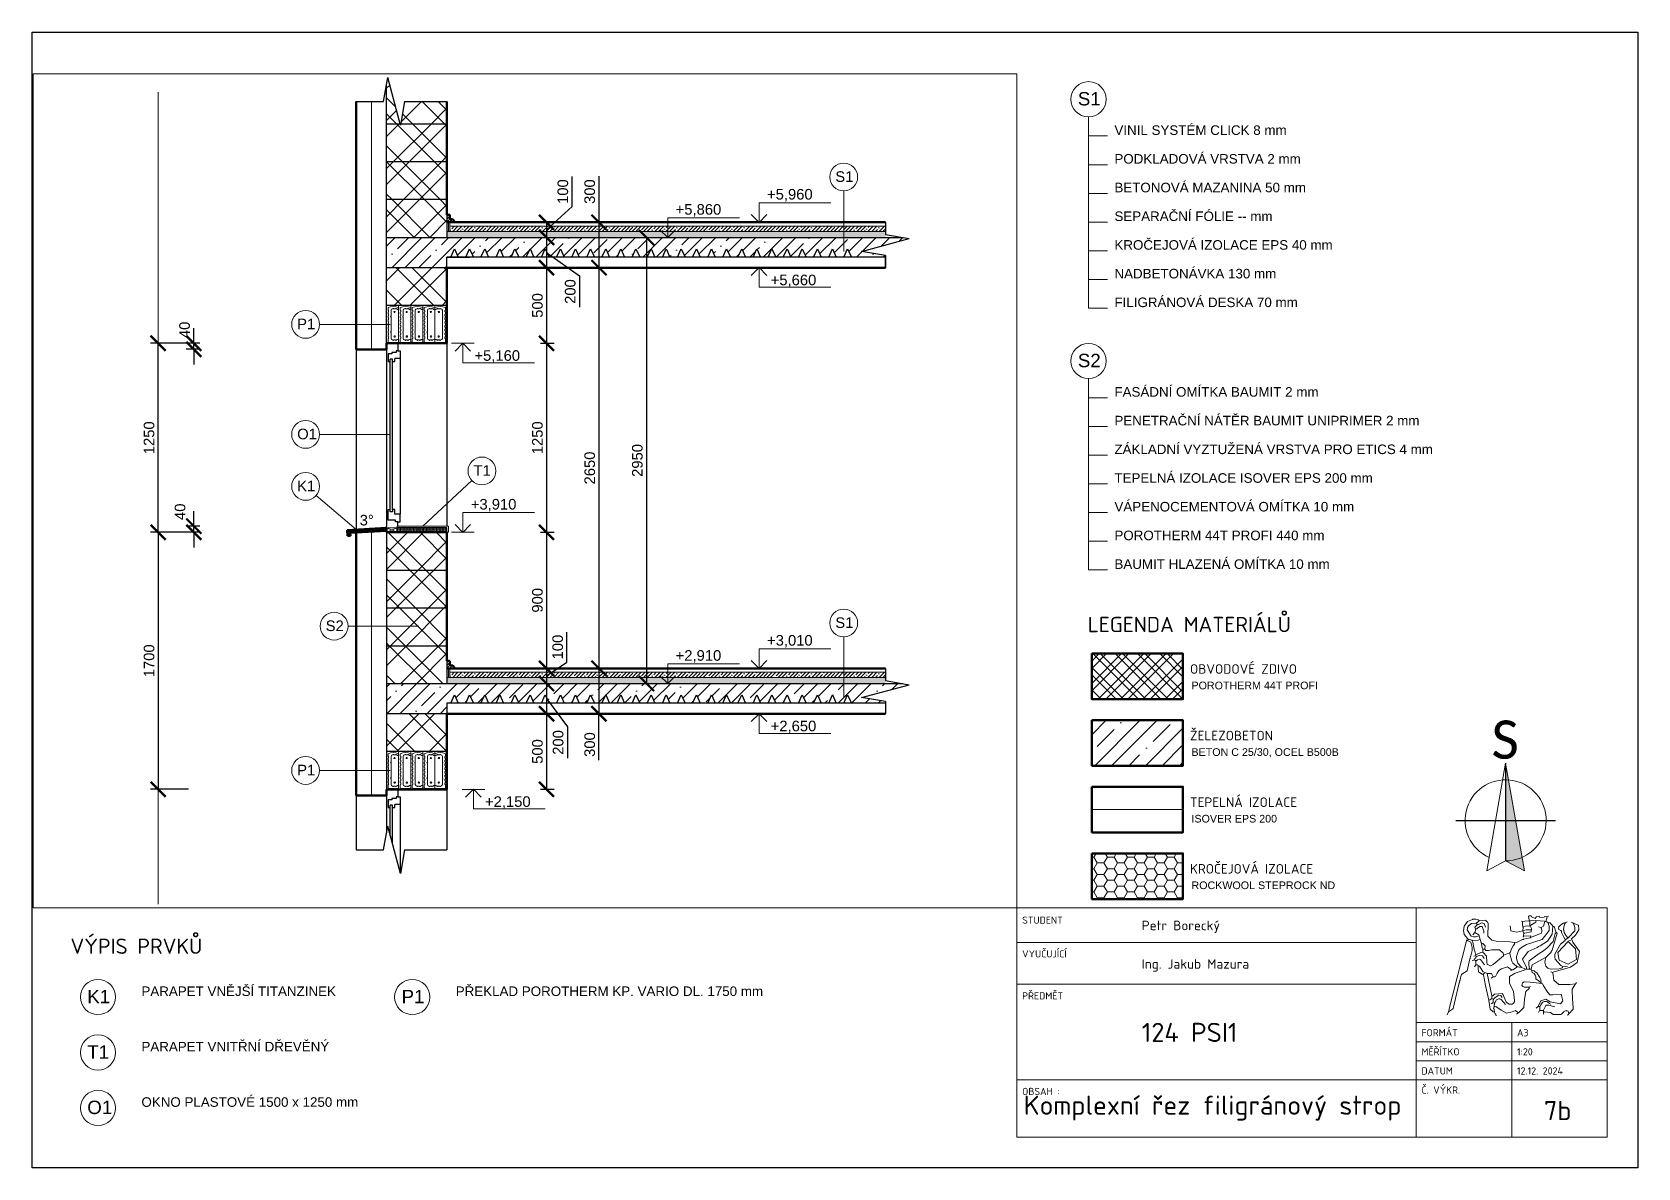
# Paper-space layout 'Layout1' of a CAD drawing. Header units: millimetres. Extents: x 0 to 8395, y 0 to 5936.
# The model-space entities are those that its viewports show. They can reach past a viewport. Long polylines and large blocks are cut down to what shows.
import ezdxf

# ---------------------------------------------------------------- set-up
doc = ezdxf.new("R2010")
doc.units = ezdxf.units.MM
for name, color, linetype, lineweight in [('00 kóty', 7, 'Continuous', 13), ('00 popis', 7, 'Continuous', 13), ('00 tenká plná', 7, 'Continuous', 13), ('00 zdivo', 7, 'Continuous', 50), ('00 šrafy', 7, 'Continuous', 13), ('01 tlustá plná', 7, 'Continuous', 25), ('01 velmi tlustá plná', 7, 'Continuous', 50), ('NEVIDITELN8', 7, 'Continuous', 25)]:
    doc.layers.add(name, color=color, linetype=linetype, lineweight=lineweight)
doc.layers.add('RÁMEČEK', color=7, linetype='Continuous', plot=False)
doc.styles.add('ISOCPEUR', font='isocpeur.ttf')
doc.styles.add('kota na stupne', font='arial.ttf', dxfattribs={"height": 70})
doc.styles.add('severka', font='calibri.ttf', dxfattribs={"height": 500})
doc.styles.add('TEXT MATERIÁLY', font='arial.ttf', dxfattribs={"height": 90})
doc.linetypes.add('IZOLACE', pattern='A,0.0001,-0.1,[134,ltypeshp.shx,S=0.1,R=0,X=-0.1,Y=0],-0.2,[134,ltypeshp.shx,S=0.1,R=180,X=0.1,Y=0],-0.1', length=0.4001)
doc.dimstyles.new('moje koty osy', dxfattribs={"dimscale": 40, "dimtxt": 70, "dimasz": 2.5, "dimexe": 1.25, "dimexo": 0.0005, "dimtad": 1, "dimtxsty": 'kota na stupne', "dimblk": 'ARCHTICK', "dimcen": 2.5, "dimadec": 0, "dimazin": 0, "dimtfac": 1, "dimtmove": 0, "dimatfit": 3, "dimfxl": 1, "dimfxlon": 1, "dimarcsym": 0})
doc.dimstyles.new('osy 5', dxfattribs={"dimscale": 40, "dimtxt": 70, "dimasz": 2.5, "dimexe": 1.25, "dimexo": 0.0005, "dimtad": 1, "dimtxsty": 'kota na stupne', "dimblk": 'ARCHTICK', "dimcen": 2.5, "dimadec": 0, "dimazin": 0, "dimtfac": 1, "dimtmove": 0, "dimatfit": 3, "dimfxl": 5, "dimfxlon": 1, "dimarcsym": 0})
pattern_1 = [(45, (-1083.25, -322.22), (-159.099, 159.099), []), (45, (-978.25, -322.22), (-159.099, 159.099), []), (315, (-1083.25, -322.22), (159.099, 159.099), []), (315, (-978.25, -322.22), (159.099, 159.099), [])]
pattern_2 = [(45, (0, 0), (-132.5825, 132.5825), [125, -50, 0, -50]), (45, (87.5, 0), (-132.5825, 132.5825), []), (45, (175, 0), (-132.5825, 132.5825), [])]

psp = doc.layouts.get("Layout1")

# ---------------------------------------------------------------- texts
at = {"linetype": 'Continuous', "lineweight": 30, "style": 'ISOCPEUR'}
for s, height, p in [('LEGENDA MATERIÁLŮ', 80, (5518.7, 2799.9)), ('OBVODOVÉ ZDIVO', 50, (6053.1, 2582.5)), ('ŽELEZOBETON', 50, (6053.1, 2234.4)), ('TEPELNÁ IZOLACE', 50, (6053.1, 1886.2)), ('KROČEJOVÁ IZOLACE', 50, (6053.1, 1538.1)), ('VÝPIS PRVKŮ', 80, (200.5, 1118.5))]:
    psp.add_text(s, height=height, dxfattribs=at).set_placement(p)
at = {"insert": (7629.3, 2338.2), "char_height": 199.9, "attachment_point": 1, "style": 'severka'}
psp.add_mtext_dynamic_manual_height_columns('S', width=346.892, gutter_width=999.4, heights=[0], dxfattribs=at)
at = {"layer": '00 popis', "attachment_point": 1}
for s, width, gutter_width, heights, insert, char_height, style in [('S1', 484.407, 350, [0], (5466.8, 5623), 70, 'kota na stupne'), ('VINIL SYSTÉM CLICK 8 mm', 2054.669, 350, [134.8], (5658.1, 5448.9), 50, 'kota na stupne'), ('PODKLADOVÁ VRSTVA 2 mm', 2054.669, 350, [134.8], (5658.1, 5298.9), 50, 'kota na stupne'), ('BETONOVÁ MAZANINA 50 mm', 2054.669, 350, [134.8], (5658.1, 5148.9), 50, 'kota na stupne'), ('SEPARAČNÍ FÓLIE -- mm', 2054.669, 350, [134.8], (5658.1, 4998.9), 50, 'kota na stupne'), ('KROČEJOVÁ IZOLACE EPS 40 mm', 2054.669, 350, [134.8], (5658.1, 4848.9), 50, 'kota na stupne'), ('NADBETONÁVKA 130 mm', 2054.669, 350, [134.8], (5658.1, 4698.9), 50, 'kota na stupne'), ('FILIGRÁNOVÁ DESKA 70 mm', 2054.669, 350, [134.8], (5658.1, 4548.9), 50, 'kota na stupne'), ('S2', 484.407, 350, [0], (5466.8, 4254.9), 70, 'kota na stupne'), ('FASÁDNÍ OMÍTKA BAUMIT 2 mm', 2054.669, 350, [134.8], (5658.1, 4080.7), 50, 'kota na stupne'), ('PENETRAČNÍ NÁTĚR BAUMIT UNIPRIMER 2 mm', 2602.762, 350, [174.7], (5658.1, 3930.7), 50, 'kota na stupne'), ('ZÁKLADNÍ VYZTUŽENÁ VRSTVA PRO ETICS 4 mm', 3290.37, 350, [149.8], (5658.1, 3780.7), 50, 'kota na stupne'), ('TEPELNÁ IZOLACE ISOVER EPS 200 mm', 2054.669, 350, [134.8], (5658.1, 3630.7), 50, 'kota na stupne'), ('VÁPENOCEMENTOVÁ OMÍTKA 10 mm', 2054.669, 350, [134.8], (5658.1, 3480.7), 50, 'kota na stupne'), ('POROTHERM 44T PROFI 440 mm', 2054.669, 350, [134.8], (5658.1, 3330.7), 50, 'kota na stupne'), ('BAUMIT HLAZENÁ OMÍTKA 10 mm', 2054.669, 350, [134.8], (5658.1, 3180.7), 50, 'kota na stupne'), ('POROTHERM 44T PROFI', 987.402, 164.9, [68.5], (6060.9, 2541.4), 40, 'TEXT MATERIÁLY'), ('BETON C 25/30, OCEL B500B', 827.882, 164.9, [92.9], (6060.9, 2193.3), 40, 'TEXT MATERIÁLY'), ('ISOVER EPS 200', 1087.183, 164.9, [65.3], (6060.9, 1845.1), 40, 'TEXT MATERIÁLY'), ('ROCKWOOL STEPROCK ND', 1051.937, 164.9, [81.7], (6060.9, 1497), 40, 'TEXT MATERIÁLY'), ('K1', 484.407, 350, [0], (288.3, 930.5), 70, 'kota na stupne'), ('PARAPET VNĚJŠÍ TITANZINEK', 2054.669, 350, [134.8], (571.5, 948.3), 50, 'kota na stupne'), ('P1', 484.407, 350, [0], (1931.4, 930.5), 70, 'kota na stupne'), ('PŘEKLAD POROTHERM KP. VARIO DL. 1750 mm', 2054.669, 350, [134.8], (2214.6, 948.3), 50, 'kota na stupne'), ('PARAPET VNITŘNÍ DŘEVĚNÝ', 2054.669, 350, [134.8], (571.5, 658.7), 50, 'kota na stupne'), ('T1', 484.407, 350, [0], (288.3, 640.8), 70, 'kota na stupne'), ('O1', 484.407, 350, [0], (288.3, 351.2), 70, 'kota na stupne'), ('OKNO PLASTOVÉ 1500 x 1250 mm', 2054.669, 350, [134.8], (571.5, 369.1), 50, 'kota na stupne')]:
    psp.add_mtext_dynamic_manual_height_columns(s, width=width, gutter_width=gutter_width, heights=heights, dxfattribs=dict(at, insert=insert, char_height=char_height, style=style))
at = {"layer": '00 tenká plná', "linetype": 'Continuous', "style": 'ISOCPEUR'}
for s, height, p in [('STUDENT', 37.48, (5175.7, 1276.2)), ('VYUČUJÍCÍ', 37.48, (5175.7, 1099.6)), ('PŘEDMĚT', 37.48, (5175.7, 880.6)), ('FORMÁT', 37.48, (7263, 687.8)), ('A3', 37.48, (7762.7, 687.8)), ('MĚŘÍTKO', 37.48, (7263, 587.9)), ('1:20', 37.48, (7762.7, 587.9)), ('DATUM', 37.48, (7263, 487.9)), ('12.12. 2024', 37.476, (7762.7, 487.9)), ('Č. VÝKR.', 37.48, (7263, 388)), ('OBSAH :', 37.48, (5175.7, 380.9))]:
    psp.add_text(s, height=height, dxfattribs=at).set_placement(p)
at = {"layer": '00 tenká plná', "attachment_point": 1, "style": 'ISOCPEUR'}
for s, width, heights, insert, char_height in [('Petr Borecký', 1845.384, [0], (5801, 1292), 49.968), ('Ing. Jakub Mazura', 1845.384, [0], (5801, 1090.9), 49.968), ('124 PSI1', 1265.26, [0], (5801, 758.1), 99.94), ('Komplexní řez filigránový strop', 2157.582, [262.6], (5184.2, 377.5), 99.936), ('7b', 251.913, [0], (7903.4, 349.4), 99.94)]:
    psp.add_mtext_dynamic_manual_height_columns(s, width=width, gutter_width=0.4, heights=heights, dxfattribs=dict(at, insert=insert, char_height=char_height))

msp = doc.modelspace()

# ---------------------------------------------------------------- texts
at = {"layer": '00 kóty', "insert": (2217.011, 3093.267), "char_height": 70, "attachment_point": 1, "style": 'kota na stupne'}
msp.add_mtext_dynamic_manual_height_columns('3%%D', width=89.16217, gutter_width=550, heights=[0], dxfattribs=at)
at = {"layer": '00 popis', "linetype": 'Continuous', "lineweight": 30, "style": 'kota na stupne'}
for s, p in [('+5,960', (4911.608, 5178.461)), ('+5,860', (4307.002, 5078.461)), ('+5,660', (4935.745, 4611.904)), ('+5,160', (2976.14, 4111.904)), ('+3,910', (2952.003, 3128.461)), ('+3,010', (4911.608, 2228.461)), ('+2,910', (4307.002, 2128.461)), ('+2,650', (4935.745, 1661.904)), ('+2,150', (3046.139, 1161.904))]:
    msp.add_text(s, height=70, dxfattribs=at).set_placement(p)
at = {"layer": '00 popis', "char_height": 70, "attachment_point": 1, "style": 'kota na stupne'}
for s, insert in [('S1', (5363.227, 5365.584)), ('P1', (1803.509, 4390.629)), ('O1', (1803.509, 3663.129)), ('T1', (2969.752, 3421.412)), ('K1', (1803.509, 3319.313)), ('S2', (1992.269, 2394.754)), ('S1', (5363.227, 2415.584)), ('P1', (1803.509, 1440.629))]:
    msp.add_mtext_dynamic_manual_height_columns(s, width=484.40729, gutter_width=350, heights=[0], dxfattribs=dict(at, insert=insert))

# ---------------------------------------------------------------- blocks, each defined once
blk = doc.blocks.new('_ArchTick')
at = {"color": 0, "linetype": 'ByBlock', "const_width": 0.15}
blk.add_lwpolyline([(-0.5, -0.5), (0.5, 0.5)], dxfattribs=at)
blk = doc.blocks.new('*D24')
at = {"layer": '00 kóty', "color": 0, "lineweight": -2, "transparency": 16777216}
for p, q in [((1120, 4228), (1120, 4328)), ((1160, 4228), (1070, 4228)), ((1160, 4188), (1070, 4188)), ((1120, 4188), (1120, 4228)), ((1120, 4188), (1120, 4088))]:
    blk.add_line(p, q, dxfattribs=at)
at = {"layer": 'Defpoints', "color": 0, "transparency": 16777216}
for p in [(1120, 4228), (2394, 4228), (2394, 4188)]:
    blk.add_point(p, dxfattribs=at)
at = {"layer": '00 kóty', "color": 0, "lineweight": -2, "transparency": 16777216, "xscale": 100, "yscale": 100, "zscale": 100}
for p, rotation in [((1120, 4228), 270), ((1120, 4188), 90)]:
    blk.add_blockref('_ArchTick', p, dxfattribs=dict(at, rotation=rotation))
at = {"layer": '00 kóty', "color": 0, "transparency": 16777216, "insert": (1059, 4208), "char_height": 70, "attachment_point": 5, "rotation": 90, "style": 'kota na stupne'}
blk.add_mtext('        40', dxfattribs=at)
blk = doc.blocks.new('*D22')
at = {"layer": '00 kóty', "color": 0, "lineweight": -2, "transparency": 16777216}
for p, q in [((1084, 4228), (834, 4228)), ((884, 2978), (884, 4228)), ((1084, 2978), (834, 2978))]:
    blk.add_line(p, q, dxfattribs=at)
at = {"layer": 'Defpoints', "color": 0, "transparency": 16777216}
for p in [(884, 4228), (2394, 4228), (2394, 2978)]:
    blk.add_point(p, dxfattribs=at)
at = {"layer": '00 kóty', "color": 0, "lineweight": -2, "transparency": 16777216, "xscale": 100, "yscale": 100, "zscale": 100}
for p, rotation in [((884, 4228), 90), ((884, 2978), 270)]:
    blk.add_blockref('_ArchTick', p, dxfattribs=dict(at, rotation=rotation))
at = {"layer": '00 kóty', "color": 0, "transparency": 16777216, "insert": (824, 3603), "char_height": 70, "attachment_point": 5, "rotation": 90, "style": 'kota na stupne'}
blk.add_mtext('1250', dxfattribs=at)
blk = doc.blocks.new('*D9')
at = {"layer": '00 kóty', "color": 0, "lineweight": -2, "transparency": 16777216}
for p, q in [((1120, 3018), (1120, 3118)), ((1160, 3018), (1070, 3018)), ((1160, 2978), (1070, 2978)), ((1120, 2978), (1120, 3018)), ((1120, 2978), (1120, 2878))]:
    blk.add_line(p, q, dxfattribs=at)
at = {"layer": 'Defpoints', "color": 0, "transparency": 16777216}
for p in [(1120, 3018), (2464, 3018), (2464, 2978)]:
    blk.add_point(p, dxfattribs=at)
at = {"layer": '00 kóty', "color": 0, "lineweight": -2, "transparency": 16777216, "xscale": 100, "yscale": 100, "zscale": 100}
for p, rotation in [((1120, 3018), 270), ((1120, 2978), 90)]:
    blk.add_blockref('_ArchTick', p, dxfattribs=dict(at, rotation=rotation))
at = {"layer": '00 kóty', "color": 0, "transparency": 16777216, "insert": (1029, 3005), "char_height": 70, "attachment_point": 5, "rotation": 90, "style": 'kota na stupne'}
blk.add_mtext('        40', dxfattribs=at)
blk = doc.blocks.new('*D23')
at = {"layer": '00 kóty', "color": 0, "lineweight": -2, "transparency": 16777216}
for p, q in [((1084, 2978), (834, 2978)), ((884, 2978), (884, 1278)), ((1084, 1278), (834, 1278))]:
    blk.add_line(p, q, dxfattribs=at)
at = {"layer": 'Defpoints', "color": 0, "transparency": 16777216}
for p in [(2464, 2978), (884, 1278), (2464, 1278)]:
    blk.add_point(p, dxfattribs=at)
at = {"layer": '00 kóty', "color": 0, "lineweight": -2, "transparency": 16777216, "xscale": 100, "yscale": 100, "zscale": 100}
for p, rotation in [((884, 2978), 90), ((884, 1278), 270)]:
    blk.add_blockref('_ArchTick', p, dxfattribs=dict(at, rotation=rotation))
at = {"layer": '00 kóty', "color": 0, "transparency": 16777216, "insert": (824, 2128), "char_height": 70, "attachment_point": 5, "rotation": 90, "style": 'kota na stupne'}
blk.add_mtext('1700', dxfattribs=at)
blk = doc.blocks.new('VYSKOVA KOTA')
at = {"layer": '00 popis'}
for p, q in [((61883, 803), (61883, 624)), ((61883, 803), (62535, 803)), ((61883, 624), (61812, 695)), ((61883, 624), (61953, 695))]:
    blk.add_line(p, q, dxfattribs=at)
blk = doc.blocks.new('*D10')
at = {"layer": '00 kóty', "color": 0, "lineweight": -2, "transparency": 16777216}
for p, q in [((3622, 5132), (3622, 5330)), ((3453, 4978), (3622, 5132)), ((3453, 5028), (3503, 5028)), ((3453, 5028), (3453, 4928)), ((3453, 4928), (3503, 4928))]:
    blk.add_line(p, q, dxfattribs=at)
at = {"layer": 'Defpoints', "color": 0, "transparency": 16777216}
for p in [(3453, 5028), (3453, 4928), (3453, 4928)]:
    blk.add_point(p, dxfattribs=at)
at = {"layer": '00 kóty', "color": 0, "lineweight": -2, "transparency": 16777216, "xscale": 100, "yscale": 100, "zscale": 100}
for p, rotation in [((3453, 5028), 90), ((3453, 4928), 270)]:
    blk.add_blockref('_ArchTick', p, dxfattribs=dict(at, rotation=rotation))
at = {"layer": '00 kóty', "color": 0, "transparency": 16777216, "insert": (3561, 5231), "char_height": 70, "attachment_point": 5, "rotation": 90, "style": 'kota na stupne'}
blk.add_mtext('100', dxfattribs=at)
blk = doc.blocks.new('*D11')
at = {"layer": '00 kóty', "color": 0, "lineweight": -2, "transparency": 16777216}
for p, q in [((3453, 4928), (3503, 4928)), ((3453, 4928), (3453, 4728)), ((3453, 4828), (3671, 4673)), ((3453, 4728), (3503, 4728)), ((3671, 4673), (3671, 4467))]:
    blk.add_line(p, q, dxfattribs=at)
at = {"layer": 'Defpoints', "color": 0, "transparency": 16777216}
for p in [(3453, 4928), (3453, 4728), (3453, 4728)]:
    blk.add_point(p, dxfattribs=at)
at = {"layer": '00 kóty', "color": 0, "lineweight": -2, "transparency": 16777216, "xscale": 100, "yscale": 100, "zscale": 100}
for p, rotation in [((3453, 4928), 90), ((3453, 4728), 270)]:
    blk.add_blockref('_ArchTick', p, dxfattribs=dict(at, rotation=rotation))
at = {"layer": '00 kóty', "color": 0, "transparency": 16777216, "insert": (3610, 4570), "char_height": 70, "attachment_point": 5, "rotation": 90, "style": 'kota na stupne'}
blk.add_mtext('200', dxfattribs=at)
blk = doc.blocks.new('*D12')
at = {"layer": '00 kóty', "color": 0, "lineweight": -2, "transparency": 16777216}
for p, q in [((3453, 4728), (3503, 4728)), ((3453, 4728), (3453, 4228)), ((3413, 4228), (3503, 4228))]:
    blk.add_line(p, q, dxfattribs=at)
at = {"layer": 'Defpoints', "color": 0, "transparency": 16777216}
for p in [(3453, 4728), (2952, 4228), (3453, 4228)]:
    blk.add_point(p, dxfattribs=at)
at = {"layer": '00 kóty', "color": 0, "lineweight": -2, "transparency": 16777216, "xscale": 100, "yscale": 100, "zscale": 100}
for p, rotation in [((3453, 4728), 90), ((3453, 4228), 270)]:
    blk.add_blockref('_ArchTick', p, dxfattribs=dict(at, rotation=rotation))
at = {"layer": '00 kóty', "color": 0, "transparency": 16777216, "insert": (3393, 4478), "char_height": 70, "attachment_point": 5, "rotation": 90, "style": 'kota na stupne'}
blk.add_mtext('500', dxfattribs=at)
blk = doc.blocks.new('*D13')
at = {"layer": '00 kóty', "color": 0, "lineweight": -2, "transparency": 16777216}
for p, q in [((3413, 4228), (3503, 4228)), ((3453, 4228), (3453, 2978)), ((3413, 2978), (3503, 2978))]:
    blk.add_line(p, q, dxfattribs=at)
at = {"layer": 'Defpoints', "color": 0, "transparency": 16777216}
for p in [(2952, 4228), (2952, 2978), (3453, 2978)]:
    blk.add_point(p, dxfattribs=at)
at = {"layer": '00 kóty', "color": 0, "lineweight": -2, "transparency": 16777216, "xscale": 100, "yscale": 100, "zscale": 100}
for p, rotation in [((3453, 4228), 90), ((3453, 2978), 270)]:
    blk.add_blockref('_ArchTick', p, dxfattribs=dict(at, rotation=rotation))
at = {"layer": '00 kóty', "color": 0, "transparency": 16777216, "insert": (3393, 3603), "char_height": 70, "attachment_point": 5, "rotation": 90, "style": 'kota na stupne'}
blk.add_mtext('1250', dxfattribs=at)
blk = doc.blocks.new('*D14')
at = {"layer": '00 kóty', "color": 0, "lineweight": -2, "transparency": 16777216}
for p, q in [((3413, 2978), (3503, 2978)), ((3453, 2978), (3453, 2078)), ((3413, 2078), (3503, 2078))]:
    blk.add_line(p, q, dxfattribs=at)
at = {"layer": 'Defpoints', "color": 0, "transparency": 16777216}
for p in [(2952, 2978), (2952, 2078), (3453, 2078)]:
    blk.add_point(p, dxfattribs=at)
at = {"layer": '00 kóty', "color": 0, "lineweight": -2, "transparency": 16777216, "xscale": 100, "yscale": 100, "zscale": 100}
for p, rotation in [((3453, 2978), 90), ((3453, 2078), 270)]:
    blk.add_blockref('_ArchTick', p, dxfattribs=dict(at, rotation=rotation))
at = {"layer": '00 kóty', "color": 0, "transparency": 16777216, "insert": (3393, 2528), "char_height": 70, "attachment_point": 5, "rotation": 90, "style": 'kota na stupne'}
blk.add_mtext('900', dxfattribs=at)
blk = doc.blocks.new('*D15')
at = {"layer": '00 kóty', "color": 0, "lineweight": -2, "transparency": 16777216}
for p, q in [((3587, 2120), (3587, 2318)), ((3413, 2078), (3503, 2078)), ((3453, 2028), (3587, 2120)), ((3453, 2078), (3453, 1978)), ((3413, 1978), (3503, 1978))]:
    blk.add_line(p, q, dxfattribs=at)
at = {"layer": 'Defpoints', "color": 0, "transparency": 16777216}
for p in [(2952, 2078), (2952, 1978), (3453, 1978)]:
    blk.add_point(p, dxfattribs=at)
at = {"layer": '00 kóty', "color": 0, "lineweight": -2, "transparency": 16777216, "xscale": 100, "yscale": 100, "zscale": 100}
for p, rotation in [((3453, 2078), 90), ((3453, 1978), 270)]:
    blk.add_blockref('_ArchTick', p, dxfattribs=dict(at, rotation=rotation))
at = {"layer": '00 kóty', "color": 0, "transparency": 16777216, "insert": (3527, 2219), "char_height": 70, "attachment_point": 5, "rotation": 90, "style": 'kota na stupne'}
blk.add_mtext('100', dxfattribs=at)
blk = doc.blocks.new('*D16')
at = {"layer": '00 kóty', "color": 0, "lineweight": -2, "transparency": 16777216}
for p, q in [((3413, 1978), (3503, 1978)), ((3453, 1978), (3453, 1778)), ((3453, 1878), (3591, 1691)), ((3413, 1778), (3503, 1778)), ((3591, 1691), (3591, 1485))]:
    blk.add_line(p, q, dxfattribs=at)
at = {"layer": 'Defpoints', "color": 0, "transparency": 16777216}
for p in [(2952, 1978), (2952, 1778), (3453, 1778)]:
    blk.add_point(p, dxfattribs=at)
at = {"layer": '00 kóty', "color": 0, "lineweight": -2, "transparency": 16777216, "xscale": 100, "yscale": 100, "zscale": 100}
for p, rotation in [((3453, 1978), 90), ((3453, 1778), 270)]:
    blk.add_blockref('_ArchTick', p, dxfattribs=dict(at, rotation=rotation))
at = {"layer": '00 kóty', "color": 0, "transparency": 16777216, "insert": (3530, 1588), "char_height": 70, "attachment_point": 5, "rotation": 90, "style": 'kota na stupne'}
blk.add_mtext('200', dxfattribs=at)
blk = doc.blocks.new('*D17')
at = {"layer": '00 kóty', "color": 0, "lineweight": -2, "transparency": 16777216}
for p, q in [((3413, 1778), (3503, 1778)), ((3453, 1778), (3453, 1278)), ((3413, 1278), (3503, 1278))]:
    blk.add_line(p, q, dxfattribs=at)
at = {"layer": 'Defpoints', "color": 0, "transparency": 16777216}
for p in [(2952, 1778), (2952, 1278), (3453, 1278)]:
    blk.add_point(p, dxfattribs=at)
at = {"layer": '00 kóty', "color": 0, "lineweight": -2, "transparency": 16777216, "xscale": 100, "yscale": 100, "zscale": 100}
for p, rotation in [((3453, 1778), 90), ((3453, 1278), 270)]:
    blk.add_blockref('_ArchTick', p, dxfattribs=dict(at, rotation=rotation))
at = {"layer": '00 kóty', "color": 0, "transparency": 16777216, "insert": (3393, 1528), "char_height": 70, "attachment_point": 5, "rotation": 90, "style": 'kota na stupne'}
blk.add_mtext('500', dxfattribs=at)
blk = doc.blocks.new('*D18')
at = {"layer": '00 kóty', "color": 0, "lineweight": -2, "transparency": 16777216}
for p, q in [((3800, 5333), (3800, 5028)), ((3800, 5028), (3850, 5028)), ((3800, 5028), (3800, 4728)), ((3800, 4728), (3850, 4728))]:
    blk.add_line(p, q, dxfattribs=at)
at = {"layer": 'Defpoints', "color": 0, "transparency": 16777216}
for p in [(3800, 5028), (3800, 4728), (3800, 4728)]:
    blk.add_point(p, dxfattribs=at)
at = {"layer": '00 kóty', "color": 0, "lineweight": -2, "transparency": 16777216, "xscale": 100, "yscale": 100, "zscale": 100}
for p, rotation in [((3800, 5028), 90), ((3800, 4728), 270)]:
    blk.add_blockref('_ArchTick', p, dxfattribs=dict(at, rotation=rotation))
at = {"layer": '00 kóty', "color": 0, "transparency": 16777216, "insert": (3739, 5231), "char_height": 70, "attachment_point": 5, "rotation": 90, "style": 'kota na stupne'}
blk.add_mtext('300', dxfattribs=at)
blk = doc.blocks.new('*D19')
at = {"layer": '00 kóty', "color": 0, "lineweight": -2, "transparency": 16777216}
for p, q in [((3800, 4728), (3850, 4728)), ((3800, 4728), (3800, 2078)), ((3760, 2078), (3850, 2078))]:
    blk.add_line(p, q, dxfattribs=at)
at = {"layer": 'Defpoints', "color": 0, "transparency": 16777216}
for p in [(3800, 4728), (2952, 2078), (3800, 2078)]:
    blk.add_point(p, dxfattribs=at)
at = {"layer": '00 kóty', "color": 0, "lineweight": -2, "transparency": 16777216, "xscale": 100, "yscale": 100, "zscale": 100}
for p, rotation in [((3800, 4728), 90), ((3800, 2078), 270)]:
    blk.add_blockref('_ArchTick', p, dxfattribs=dict(at, rotation=rotation))
at = {"layer": '00 kóty', "color": 0, "transparency": 16777216, "insert": (3739, 3403), "char_height": 70, "attachment_point": 5, "rotation": 90, "style": 'kota na stupne'}
blk.add_mtext('2650', dxfattribs=at)
blk = doc.blocks.new('*D20')
at = {"layer": '00 kóty', "color": 0, "lineweight": -2, "transparency": 16777216}
for p, q in [((3760, 2078), (3850, 2078)), ((3800, 2078), (3800, 1778)), ((3760, 1778), (3850, 1778)), ((3800, 1471), (3800, 1778))]:
    blk.add_line(p, q, dxfattribs=at)
at = {"layer": 'Defpoints', "color": 0, "transparency": 16777216}
for p in [(2952, 2078), (2952, 1778), (3800, 1778)]:
    blk.add_point(p, dxfattribs=at)
at = {"layer": '00 kóty', "color": 0, "lineweight": -2, "transparency": 16777216, "xscale": 100, "yscale": 100, "zscale": 100}
for p, rotation in [((3800, 2078), 90), ((3800, 1778), 270)]:
    blk.add_blockref('_ArchTick', p, dxfattribs=dict(at, rotation=rotation))
at = {"layer": '00 kóty', "color": 0, "transparency": 16777216, "insert": (3739, 1574), "char_height": 70, "attachment_point": 5, "rotation": 90, "style": 'kota na stupne'}
blk.add_mtext('300', dxfattribs=at)
blk = doc.blocks.new('*D21')
at = {"layer": '00 kóty', "color": 0, "lineweight": -2, "transparency": 16777216}
for p, q in [((4114, 4928), (4164, 4928)), ((4114, 4928), (4114, 1978)), ((4114, 1978), (4164, 1978))]:
    blk.add_line(p, q, dxfattribs=at)
at = {"layer": 'Defpoints', "color": 0, "transparency": 16777216}
for p in [(4114, 4928), (4114, 1978), (4114, 1978)]:
    blk.add_point(p, dxfattribs=at)
at = {"layer": '00 kóty', "color": 0, "lineweight": -2, "transparency": 16777216, "xscale": 100, "yscale": 100, "zscale": 100}
for p, rotation in [((4114, 4928), 90), ((4114, 1978), 270)]:
    blk.add_blockref('_ArchTick', p, dxfattribs=dict(at, rotation=rotation))
at = {"layer": '00 kóty', "color": 0, "transparency": 16777216, "insert": (4054, 3453), "char_height": 70, "attachment_point": 5, "rotation": 90, "style": 'kota na stupne'}
blk.add_mtext('2950', dxfattribs=at)

# ---------------------------------------------------------------- dimensions: what is measured, and where the dimension line sits
at = {"layer": '00 kóty'}
for base, p1, p2, picture, middle in [((3453.478, 4927.872), (3453.478, 5027.872), (3453.478, 4927.872), '*D10', (3621.662, 5156.9)), ((3799.971, 4727.872), (3799.971, 5027.872), (3799.971, 4727.872), '*D18', (3739.207, 5230.543)), ((3453.478, 4727.872), (3453.478, 4927.872), (3453.478, 4727.872), '*D11', (3670.575, 4648.106)), ((3453.478, 1977.872), (2952.468, 2077.872), (2952.468, 1977.872), '*D15', (3587.458, 2145.499)), ((3799.971, 1777.872), (2952.468, 2077.872), (2952.468, 1777.872), '*D20', (3739.207, 1573.543)), ((3453.478, 1777.872), (2952.468, 1977.872), (2952.468, 1777.872), '*D16', (3590.697, 1665.766))]:
    dim = msp.add_linear_dim(base=base, p1=p1, p2=p2, angle=270, dimstyle='moje koty osy', override={"dimtmove": 1}, dxfattribs=at)
    dim.commit()
    dim.dimension.update_dxf_attribs({"geometry": picture, "text_midpoint": middle, "dimtype": 160})
dim = msp.add_linear_dim(base=(4114.325, 1977.872), p1=(4114.325, 4927.872), p2=(4114.325, 1977.872), angle=90, dimstyle='moje koty osy', dxfattribs=at)
dim.commit()
dim.dimension.update_dxf_attribs({"geometry": '*D21', "text_midpoint": (4053.585, 3452.872)})
for base, p1, p2, angle, dimstyle, override, picture, middle in [((3453.478, 4227.872), (3453.478, 4727.872), (2952.468, 4227.872), 270, 'moje koty osy', {"dimtmove": 1}, '*D12', (3392.738, 4477.872)), ((3799.971, 2077.872), (3799.971, 4727.872), (2952.468, 2077.872), 270, 'moje koty osy', {"dimtmove": 1}, '*D19', (3739.231, 3402.872)), ((884.428, 4227.872), (2394.348, 2977.872), (2394.348, 4227.872), 90, 'osy 5', {"dimtxsty": 'kota na stupne'}, '*D22', (823.688, 3602.872)), ((3453.478, 2977.872), (2952.468, 4227.872), (2952.468, 2977.872), 270, 'moje koty osy', {"dimtmove": 1}, '*D13', (3392.738, 3602.872)), ((884.428, 1277.872), (2464.348, 2977.872), (2464.348, 1277.872), 90, 'osy 5', {"dimtxsty": 'kota na stupne'}, '*D23', (823.688, 2127.872)), ((3453.478, 2077.872), (2952.468, 2977.872), (2952.468, 2077.872), 270, 'moje koty osy', {"dimtmove": 1}, '*D14', (3392.738, 2527.872)), ((3453.478, 1277.872), (2952.468, 1777.872), (2952.468, 1277.872), 270, 'moje koty osy', {"dimtmove": 1}, '*D17', (3392.738, 1527.872))]:
    dim = msp.add_linear_dim(base=base, p1=p1, p2=p2, angle=angle, dimstyle=dimstyle, override=override, dxfattribs=at)
    dim.commit()
    dim.dimension.update_dxf_attribs({"geometry": picture, "text_midpoint": middle})
for base, p1, p2, override, picture, middle in [((1120.205, 4227.872), (2394.348, 4187.872), (2394.348, 4227.872), {"dimtxsty": 'kota na stupne'}, '*D24', (1120.205, 4207.872)), ((1120.205, 3017.872), (2464.348, 2977.872), (2464.348, 3017.872), {"dimtxsty": 'kota na stupne', "dimtmove": 2}, '*D9', (1029.299, 3004.788))]:
    dim = msp.add_linear_dim(base=base, p1=p1, p2=p2, angle=90, text='        <>', dimstyle='moje koty osy', override=override, dxfattribs=at)
    dim.commit()
    dim.dimension.update_dxf_attribs({"geometry": picture, "text_midpoint": middle, "dimtype": 160})

# ---------------------------------------------------------------- hatches: boundary and pattern name
at = {"layer": '00 šrafy'}
h = msp.add_hatch(dxfattribs=at)
h.set_pattern_fill('ZDIVO_PEV-VYS', color=256, scale=30, pattern_type=2)
h.set_pattern_definition(pattern_1)
h.paths.add_polyline_path([(2402.132, 5985.441), (2394.348, 5941.298), (2394.348, 5677.872), (2484.536, 5677.872)])
h = msp.add_hatch(dxfattribs=at)
h.set_pattern_fill('ZDIVO_PEV-VYS', color=256, scale=30, pattern_type=2)
h.set_pattern_definition(pattern_1)
h.paths.add_polyline_path([(2794.348, 5827.872), (2514.348, 5827.872), (2487.899, 5677.872), (2794.348, 5677.872)])
h = msp.add_hatch(dxfattribs=at)
h.set_pattern_fill('ZDIVO_PEV-VYS', color=256, scale=30, pattern_type=2)
h.set_pattern_definition(pattern_1)
h.paths.add_polyline_path([(2794.348, 5677.872), (2487.899, 5677.872), (2486.564, 5670.303), (2484.536, 5677.872), (2394.348, 5677.872), (2394.348, 5427.872), (2794.348, 5427.872)])
h = msp.add_hatch(dxfattribs=at)
h.set_pattern_fill('ZDIVO_PEV-VYS', color=256, scale=30, pattern_type=2)
h.set_pattern_definition(pattern_1)
h.paths.add_polyline_path([(2794.348, 5427.872), (2394.348, 5427.872), (2394.348, 5177.872), (2794.348, 5177.872)])
h = msp.add_hatch(dxfattribs=at)
h.set_pattern_fill('ZDIVO_PEV-VYS', color=256, scale=30, pattern_type=2)
h.set_pattern_definition(pattern_1)
h.paths.add_polyline_path([(2794.348, 5177.872), (2394.348, 5177.872), (2394.348, 4927.872), (2794.348, 4927.872)])
h = msp.add_hatch(dxfattribs=at)
h.set_pattern_fill('ANSI31', color=256, scale=4)
h.set_pattern_definition([(45, (-983.253, -382.219), (-8.980256, 8.980256), [])])
h.paths.add_polyline_path([(2814.348, 5052.872), (2814.348, 5072.872, 0.414213562), (2809.348, 5077.872), (2794.348, 5077.872), (2794.348, 5027.872), (2844.348, 5027.872, 0.414213562), (2824.348, 5047.872), (2819.348, 5047.872, -0.414213562)])
h = msp.add_hatch(dxfattribs=at)
h.set_pattern_fill('BETON_ZB', color=256, scale=7, pattern_type=2)
h.set_pattern_definition([(45, (-983.253, -382.22), (-37.1231, 37.1231), [35, -14, 0, -14]), (45, (-958.753, -382.22), (-37.1231, 37.1231), []), (45, (-934.253, -382.22), (-37.1231, 37.1231), [])])
h.paths.add_polyline_path([(2814.348, 5002.872), (2814.348, 4967.872), (5694.348, 4967.872), (5694.348, 5002.872)])
h = msp.add_hatch(dxfattribs=at)
h.set_pattern_fill('BETON_ZB', color=256, scale=25, pattern_type=2)
h.set_pattern_definition(pattern_2)
h.paths.add_polyline_path([(2394.348, 4927.872), (2394.348, 4727.872), (2794.348, 4727.872), (2794.348, 4797.872), (2819.348, 4797.872), (2844.348, 4853.639), (2869.348, 4797.872), (2919.348, 4797.872), (2944.348, 4853.639), (2969.348, 4797.872), (3019.348, 4797.872), (3044.348, 4853.639), (3069.348, 4797.872), (3119.348, 4797.872), (3144.348, 4853.639), (3169.348, 4797.872), (3219.348, 4797.872), (3244.348, 4853.639), (3269.348, 4797.872), (3319.348, 4797.872), (3344.348, 4853.639), (3369.348, 4797.872), (3419.348, 4797.872), (3444.348, 4853.639), (3469.348, 4797.872), (3519.348, 4797.872), (3544.348, 4853.639), (3569.348, 4797.872), (3619.348, 4797.872), (3644.348, 4853.639), (3669.348, 4797.872), (3719.348, 4797.872), (3744.348, 4853.639), (3769.348, 4797.872), (3819.348, 4797.872), (3844.348, 4853.639), (3869.348, 4797.872), (3919.348, 4797.872), (3944.348, 4853.639), (3969.348, 4797.872), (4019.348, 4797.872), (4044.348, 4853.639), (4069.348, 4797.872), (4119.348, 4797.872), (4144.348, 4853.639), (4169.348, 4797.872), (4219.348, 4797.872), (4244.348, 4853.639), (4269.348, 4797.872), (4319.348, 4797.872), (4344.348, 4853.639), (4369.348, 4797.872), (4419.348, 4797.872), (4444.348, 4853.639), (4469.348, 4797.872), (4519.348, 4797.872), (4544.348, 4853.639), (4569.348, 4797.872), (4619.348, 4797.872), (4644.348, 4853.639), (4669.348, 4797.872), (4719.348, 4797.872), (4744.348, 4853.639), (4769.348, 4797.872), (4819.348, 4797.872), (4844.348, 4853.639), (4869.348, 4797.872), (4919.348, 4797.872), (4944.348, 4853.639), (4969.348, 4797.872), (5019.348, 4797.872), (5044.348, 4853.639), (5069.348, 4797.872), (5119.348, 4797.872), (5144.348, 4853.639), (5169.348, 4797.872), (5219.348, 4797.872), (5244.348, 4853.639), (5269.348, 4797.872), (5319.348, 4797.872), (5344.348, 4853.639), (5369.348, 4797.872), (5419.348, 4797.872), (5444.348, 4853.639), (5469.348, 4797.872), (5694.348, 4797.872), (5694.348, 4807.872), (5536.779, 4835.656), (5851.917, 4920.088), (5807.773, 4927.872)])
h = msp.add_hatch(dxfattribs=at)
h.set_pattern_fill('HONEY', color=256, scale=5)
h.set_pattern_definition([(0, (-1083.253, -322.219), (23.8125, 13.748153), [15.875, -31.75]), (120, (-1083.253, -322.219), (-23.8125, 13.748153), [15.875, -31.75]), (60, (-1083.253, -322.219), (5e-08, 27.496307), [-31.75, 15.875])])
h.paths.add_polyline_path([(5694.348, 4927.872), (5694.348, 4967.872), (2794.348, 4967.872), (2794.348, 4927.872)])
h = msp.add_hatch(dxfattribs=at)
h.set_pattern_fill('ZDIVO_PEV-VYS', color=256, scale=30, pattern_type=2)
h.set_pattern_definition(pattern_1)
h.paths.add_polyline_path([(2794.348, 4727.872), (2394.348, 4727.872), (2394.348, 4477.872), (2794.348, 4477.872)])
h = msp.add_hatch(dxfattribs=at)
h.set_pattern_fill('HEX', color=256)
h.set_pattern_definition([(0, (-1083.253, -322.2186), (0, 5.4992613), [3.175, -6.35]), (120, (-1083.253, -322.2186), (-4.7625, -2.7496307), [3.175, -6.35]), (60, (-1080.078, -322.2186), (-4.7625, 2.7496307), [3.175, -6.35])])
h.paths.add_polyline_path([(2394.348, 2987.872), (2394.348, 3007.872), (2133.489, 2992.738), (2135.449, 2955.324), (2155.449, 2955.324), (2154.403, 2975.297), (2194.348, 2977.391)])
h = msp.add_hatch(dxfattribs=at)
h.set_pattern_fill('ZDIVO_PEV-VYS', color=256, scale=30, pattern_type=2)
h.set_pattern_definition(pattern_1)
h.paths.add_polyline_path([(2794.348, 2877.872), (2794.348, 2977.872), (2394.348, 2977.872), (2394.348, 2727.872), (2794.348, 2727.872)])
h = msp.add_hatch(dxfattribs=at)
h.set_pattern_fill('HONEY', color=256, scale=2)
h.set_pattern_definition([(0, (-1083.253, -322.2186), (9.525, 5.499261), [6.35, -12.7]), (120, (-1083.253, -322.2186), (-9.525, 5.4992613), [6.35, -12.7]), (60, (-1083.253, -322.2186), (2e-08, 10.9985226), [-12.7, 6.35])])
h.paths.add_polyline_path([(2794.348, 3007.872), (2464.348, 3007.872), (2464.348, 2977.872), (2794.348, 2977.872)])
h = msp.add_hatch(dxfattribs=at)
h.set_pattern_fill('ZDIVO_PEV-VYS', color=256, scale=30, pattern_type=2)
h.set_pattern_definition(pattern_1)
h.paths.add_polyline_path([(2794.348, 2727.872), (2394.348, 2727.872), (2394.348, 2477.872), (2794.348, 2477.872)])
h = msp.add_hatch(dxfattribs=at)
h.set_pattern_fill('ZDIVO_PEV-VYS', color=256, scale=30, pattern_type=2)
h.set_pattern_definition(pattern_1)
h.paths.add_polyline_path([(2794.348, 2477.872), (2394.348, 2477.872), (2394.348, 2227.872), (2794.348, 2227.872)])
h = msp.add_hatch(dxfattribs=at)
h.set_pattern_fill('ZDIVO_PEV-VYS', color=256, scale=30, pattern_type=2)
h.set_pattern_definition(pattern_1)
h.paths.add_polyline_path([(2794.348, 2227.872), (2394.348, 2227.872), (2394.348, 1977.872), (2794.348, 1977.872)])
h = msp.add_hatch(dxfattribs=at)
h.set_pattern_fill('ANSI31', color=256, scale=4)
h.set_pattern_definition([(45, (-983.253, -3332.219), (-8.980256, 8.980256), [])])
h.paths.add_polyline_path([(2814.348, 2102.872), (2814.348, 2122.872, 0.414213562), (2809.348, 2127.872), (2794.348, 2127.872), (2794.348, 2077.872), (2844.348, 2077.872, 0.414213562), (2824.348, 2097.872), (2819.348, 2097.872, -0.414213562)])
h = msp.add_hatch(dxfattribs=at)
h.set_pattern_fill('BETON_ZB', color=256, scale=7, pattern_type=2)
h.set_pattern_definition([(45, (-983.253, -3332.22), (-37.1231, 37.1231), [35, -14, 0, -14]), (45, (-958.753, -3332.22), (-37.1231, 37.1231), []), (45, (-934.253, -3332.22), (-37.1231, 37.1231), [])])
h.paths.add_polyline_path([(2814.348, 2052.872), (2814.348, 2017.872), (5694.348, 2017.872), (5694.348, 2052.872)])
h = msp.add_hatch(dxfattribs=at)
h.set_pattern_fill('BETON_ZB', color=256, scale=25, pattern_type=2)
h.set_pattern_definition(pattern_2)
h.paths.add_polyline_path([(2394.348, 1977.872), (2394.348, 1777.872), (2794.348, 1777.872), (2794.348, 1847.872), (2819.348, 1847.872), (2844.348, 1903.639), (2869.348, 1847.872), (2919.348, 1847.872), (2944.348, 1903.639), (2969.348, 1847.872), (3019.348, 1847.872), (3044.348, 1903.639), (3069.348, 1847.872), (3119.348, 1847.872), (3144.348, 1903.639), (3169.348, 1847.872), (3219.348, 1847.872), (3244.348, 1903.639), (3269.348, 1847.872), (3319.348, 1847.872), (3344.348, 1903.639), (3369.348, 1847.872), (3419.348, 1847.872), (3444.348, 1903.639), (3469.348, 1847.872), (3519.348, 1847.872), (3544.348, 1903.639), (3569.348, 1847.872), (3619.348, 1847.872), (3644.348, 1903.639), (3669.348, 1847.872), (3719.348, 1847.872), (3744.348, 1903.639), (3769.348, 1847.872), (3819.348, 1847.872), (3844.348, 1903.639), (3869.348, 1847.872), (3919.348, 1847.872), (3944.348, 1903.639), (3969.348, 1847.872), (4019.348, 1847.872), (4044.348, 1903.639), (4069.348, 1847.872), (4119.348, 1847.872), (4144.348, 1903.639), (4169.348, 1847.872), (4219.348, 1847.872), (4244.348, 1903.639), (4269.348, 1847.872), (4319.348, 1847.872), (4344.348, 1903.639), (4369.348, 1847.872), (4419.348, 1847.872), (4444.348, 1903.639), (4469.348, 1847.872), (4519.348, 1847.872), (4544.348, 1903.639), (4569.348, 1847.872), (4619.348, 1847.872), (4644.348, 1903.639), (4669.348, 1847.872), (4719.348, 1847.872), (4744.348, 1903.639), (4769.348, 1847.872), (4819.348, 1847.872), (4844.348, 1903.639), (4869.348, 1847.872), (4919.348, 1847.872), (4944.348, 1903.639), (4969.348, 1847.872), (5019.348, 1847.872), (5044.348, 1903.639), (5069.348, 1847.872), (5119.348, 1847.872), (5144.348, 1903.639), (5169.348, 1847.872), (5219.348, 1847.872), (5244.348, 1903.639), (5269.348, 1847.872), (5319.348, 1847.872), (5344.348, 1903.639), (5369.348, 1847.872), (5419.348, 1847.872), (5444.348, 1903.639), (5469.348, 1847.872), (5694.348, 1847.872), (5694.348, 1857.872), (5536.779, 1885.656), (5851.917, 1970.088), (5807.773, 1977.872)])
h = msp.add_hatch(dxfattribs=at)
h.set_pattern_fill('HONEY', color=256, scale=5)
h.set_pattern_definition([(0, (-983.253, -3332.219), (23.8125, 13.748153), [15.875, -31.75]), (120, (-983.253, -3332.219), (-23.8125, 13.748153), [15.875, -31.75]), (60, (-983.253, -3332.219), (5e-08, 27.496307), [-31.75, 15.875])])
h.paths.add_polyline_path([(5694.348, 1977.872), (5694.348, 2017.872), (2794.348, 2017.872), (2794.348, 1977.872)])
h = msp.add_hatch(dxfattribs=at)
h.set_pattern_fill('ZDIVO_PEV-VYS', color=256, scale=30, pattern_type=2)
h.set_pattern_definition(pattern_1)
h.paths.add_polyline_path([(2794.348, 1527.872), (2794.348, 1777.872), (2394.348, 1777.872), (2394.348, 1527.872)])

# ---------------------------------------------------------------- linework, layer by layer
at = {"layer": '00 kóty'}
for p, q in [((884.428, 4227.872), (884.428, 5887.872)), ((2464.348, 3007.872), (2394.348, 3007.872)), ((2804.348, 3017.872), (2464.348, 3017.872)), ((2464.348, 3007.872), (2464.348, 3017.872)), ((2794.348, 2977.872), (2804.348, 2977.872)), ((2804.348, 2977.872), (2804.348, 3017.872)), ((884.428, 1277.872), (884.428, 517.872))]:
    msp.add_line(p, q, dxfattribs=at)
at = {"layer": '00 popis'}
for p, q in [((5419.009, 5235.817), (5419.009, 4835.656)), ((2419.348, 4352.872), (1951.301, 4352.872)), ((2824.348, 4227.872), (2974.348, 4227.872)), ((2419.348, 3625.372), (1951.301, 3625.372)), ((2634.348, 3017.872), (2958.327, 3320.812)), ((2194.348, 2996.269), (1929.346, 3221.906)), ((2824.348, 2977.872), (2974.348, 2977.872)), ((2608.108, 2356.997), (2140.061, 2356.997)), ((5419.009, 2285.817), (5419.009, 1885.656)), ((2419.348, 1402.872), (1951.301, 1402.872)), ((2894.348, 1277.872), (3044.348, 1277.872))]:
    msp.add_line(p, q, dxfattribs=at)
for centre in [(5419.009, 5327.828), (1859.291, 4352.872), (1859.291, 3625.372), (3025.534, 3383.655), (1859.291, 3281.556), (2048.051, 2356.997), (5419.009, 2377.828), (1859.291, 1402.872)]:
    msp.add_circle(centre, 92.011, dxfattribs=at)
at = {"layer": '00 tenká plná'}
for p, q in [((2814.348, 4967.872), (2814.348, 5027.872)), ((2814.348, 5002.872), (5694.348, 5002.872)), ((2794.348, 4967.872), (5694.348, 4967.872)), ((2814.348, 2052.872), (2814.348, 2077.872)), ((2814.348, 2077.872), (2814.348, 2017.872)), ((2814.348, 2052.872), (5694.348, 2052.872)), ((2794.348, 2017.872), (5694.348, 2017.872))]:
    msp.add_line(p, q, dxfattribs=at)
at = {"layer": '00 zdivo'}
for p, q in [((2194.348, 4187.872), (2194.348, 5827.872)), ((2194.348, 4187.872), (2194.348, 5827.872)), ((2794.348, 5827.872), (2794.348, 5077.872)), ((2794.348, 5077.872), (2809.348, 5077.872)), ((5694.348, 5027.872), (2794.348, 5027.872)), ((2814.348, 5072.872), (2814.348, 5052.872)), ((2819.348, 5047.872), (2824.348, 5047.872)), ((2794.348, 4227.872), (2794.348, 4727.872)), ((2794.348, 4727.872), (5694.348, 4727.872)), ((2394.348, 4187.872), (2194.348, 4187.872)), ((2394.348, 4227.872), (2394.348, 4187.872)), ((2394.348, 4227.872), (2474.348, 4227.872)), ((2474.348, 4227.872), (2554.348, 4227.872)), ((2554.348, 4227.872), (2634.348, 4227.872)), ((2634.348, 4227.872), (2714.348, 4227.872)), ((2714.348, 4227.872), (2794.348, 4227.872)), ((2394.348, 3007.872), (2133.489, 2992.738)), ((2135.449, 2955.324), (2133.489, 2992.738)), ((2394.348, 2987.872), (2154.403, 2975.297)), ((2194.348, 2977.391), (2154.403, 2975.297)), ((2154.403, 2975.297), (2155.449, 2955.324)), ((2194.348, 1237.872), (2194.348, 2977.391)), ((2394.348, 3007.872), (2394.348, 2987.872)), ((2794.348, 2977.872), (2394.348, 2977.872)), ((2794.348, 2127.872), (2794.348, 2977.872)), ((2155.449, 2955.324), (2135.449, 2955.324)), ((2794.348, 2127.872), (2809.348, 2127.872)), ((5694.348, 2077.872), (2794.348, 2077.872)), ((5694.348, 2077.872), (2794.348, 2077.872)), ((2814.348, 2122.872), (2814.348, 2102.872)), ((2819.348, 2097.872), (2824.348, 2097.872)), ((2794.348, 1277.872), (2794.348, 1777.872)), ((2794.348, 1777.872), (5694.348, 1777.872)), ((2394.348, 1277.872), (2394.348, 1237.872)), ((2394.348, 1277.872), (2474.348, 1277.872)), ((2474.348, 1277.872), (2554.348, 1277.872)), ((2554.348, 1277.872), (2634.348, 1277.872)), ((2634.348, 1277.872), (2714.348, 1277.872)), ((2714.348, 1277.872), (2794.348, 1277.872)), ((2394.348, 1237.872), (2194.348, 1237.872))]:
    msp.add_line(p, q, dxfattribs=at)
for centre, radius, start, end in [((2809.348, 5072.872), 5, 0, 90), ((2819.348, 5052.872), 5, 180, 270), ((2824.348, 5027.872), 20, 0, 90), ((2809.348, 2122.872), 5, 0, 90), ((2819.348, 2102.872), 5, 180, 270), ((2824.348, 2077.872), 20, 0, 90)]:
    msp.add_arc(centre, radius, start, end, dxfattribs=at)
at = {"layer": '00 šrafy'}
for p, q in [((2294.348, 5811.672), (2294.348, 5827.872)), ((2474.348, 4227.872), (2474.348, 4477.872)), ((2554.348, 4477.872), (2554.348, 4227.872)), ((2634.348, 4227.872), (2634.348, 4477.872)), ((2714.348, 4227.872), (2714.348, 4477.872)), ((2294.348, 4207.85), (2294.348, 4187.872)), ((2394.348, 3007.872), (2464.348, 2977.872)), ((2394.348, 2977.872), (2464.348, 3007.872)), ((2474.348, 1277.872), (2474.348, 1527.872)), ((2554.348, 1527.872), (2554.348, 1277.872)), ((2634.348, 1277.872), (2634.348, 1527.872)), ((2714.348, 1277.872), (2714.348, 1527.872))]:
    msp.add_line(p, q, dxfattribs=at)
at = {"layer": '00 šrafy', "linetype": 'IZOLACE', "ltscale": 200}
for p, q in [((2294.348, 4207.85), (2294.348, 5811.672)), ((2294.348, 1237.872), (2294.348, 2982.631))]:
    msp.add_line(p, q, dxfattribs=at)
at = {"layer": '00 šrafy', "linetype": 'IZOLACE', "ltscale": 25}
for p, q in [((2804.348, 5027.872), (2804.348, 4967.872)), ((2804.348, 2077.872), (2804.348, 2017.872))]:
    msp.add_line(p, q, dxfattribs=at)
at = {"layer": '00 šrafy'}
for points in [[(2474.348, 4463.81, 0.230357919), (2404.348, 4463.81), (2404.348, 4447.672), (2408.348, 4445.672), (2408.348, 4435.072), (2404.348, 4433.072), (2404.348, 4422.672), (2408.348, 4420.672), (2408.348, 4410.072), (2404.348, 4408.072), (2404.348, 4397.672), (2408.348, 4395.672), (2408.348, 4385.072), (2404.348, 4383.072), (2404.348, 4372.672), (2408.348, 4370.672), (2408.348, 4360.072), (2404.348, 4358.072), (2404.348, 4347.672), (2408.348, 4345.672), (2408.348, 4335.072), (2404.348, 4333.072), (2404.348, 4322.672), (2408.348, 4320.672), (2408.348, 4310.072), (2404.348, 4308.072), (2404.348, 4297.672), (2408.348, 4295.672), (2408.348, 4285.072), (2404.348, 4283.072), (2404.348, 4272.672), (2408.348, 4270.672), (2408.348, 4260.072), (2404.348, 4258.072), (2404.348, 4236.872), (2407.348, 4233.872), (2471.348, 4233.872), (2474.348, 4236.872), (2474.348, 4250.872), (2471.348, 4253.872), (2466.848, 4253.872), (2462.848, 4249.872), (2458.848, 4249.872, -1), (2452.848, 4249.872), (2442.348, 4249.872, -1), (2436.348, 4249.872), (2434.648, 4249.872, -0.414213562), (2424.648, 4259.872), (2424.648, 4298.372, -1), (2424.648, 4304.372), (2424.648, 4352.872), (2424.648, 4401.372, -1), (2424.648, 4407.372), (2424.648, 4445.872, -0.414213562), (2434.648, 4455.872), (2436.348, 4455.872, -1), (2442.348, 4455.872), (2452.848, 4455.872, -1), (2458.848, 4455.872), (2462.848, 4455.872), (2466.848, 4451.872), (2471.348, 4451.872), (2474.348, 4454.872)], [(2554.348, 4463.81, 0.230357919), (2484.348, 4463.81), (2484.348, 4447.672), (2488.348, 4445.672), (2488.348, 4435.072), (2484.348, 4433.072), (2484.348, 4422.672), (2488.348, 4420.672), (2488.348, 4410.072), (2484.348, 4408.072), (2484.348, 4397.672), (2488.348, 4395.672), (2488.348, 4385.072), (2484.348, 4383.072), (2484.348, 4372.672), (2488.348, 4370.672), (2488.348, 4360.072), (2484.348, 4358.072), (2484.348, 4347.672), (2488.348, 4345.672), (2488.348, 4335.072), (2484.348, 4333.072), (2484.348, 4322.672), (2488.348, 4320.672), (2488.348, 4310.072), (2484.348, 4308.072), (2484.348, 4297.672), (2488.348, 4295.672), (2488.348, 4285.072), (2484.348, 4283.072), (2484.348, 4272.672), (2488.348, 4270.672), (2488.348, 4260.072), (2484.348, 4258.072), (2484.348, 4236.872), (2487.348, 4233.872), (2551.348, 4233.872), (2554.348, 4236.872), (2554.348, 4250.872), (2551.348, 4253.872), (2546.848, 4253.872), (2542.848, 4249.872), (2538.848, 4249.872, -1), (2532.848, 4249.872), (2522.348, 4249.872, -1), (2516.348, 4249.872), (2514.648, 4249.872, -0.414213562), (2504.648, 4259.872), (2504.648, 4298.372, -1), (2504.648, 4304.372), (2504.648, 4352.872), (2504.648, 4401.372, -1), (2504.648, 4407.372), (2504.648, 4445.872, -0.414213562), (2514.648, 4455.872), (2516.348, 4455.872, -1), (2522.348, 4455.872), (2532.848, 4455.872, -1), (2538.848, 4455.872), (2542.848, 4455.872), (2546.848, 4451.872), (2551.348, 4451.872), (2554.348, 4454.872)], [(2634.348, 4463.81, 0.230357919), (2564.348, 4463.81), (2564.348, 4447.672), (2568.348, 4445.672), (2568.348, 4435.072), (2564.348, 4433.072), (2564.348, 4422.672), (2568.348, 4420.672), (2568.348, 4410.072), (2564.348, 4408.072), (2564.348, 4397.672), (2568.348, 4395.672), (2568.348, 4385.072), (2564.348, 4383.072), (2564.348, 4372.672), (2568.348, 4370.672), (2568.348, 4360.072), (2564.348, 4358.072), (2564.348, 4347.672), (2568.348, 4345.672), (2568.348, 4335.072), (2564.348, 4333.072), (2564.348, 4322.672), (2568.348, 4320.672), (2568.348, 4310.072), (2564.348, 4308.072), (2564.348, 4297.672), (2568.348, 4295.672), (2568.348, 4285.072), (2564.348, 4283.072), (2564.348, 4272.672), (2568.348, 4270.672), (2568.348, 4260.072), (2564.348, 4258.072), (2564.348, 4236.872), (2567.348, 4233.872), (2631.348, 4233.872), (2634.348, 4236.872), (2634.348, 4250.872), (2631.348, 4253.872), (2626.848, 4253.872), (2622.848, 4249.872), (2618.848, 4249.872, -1), (2612.848, 4249.872), (2602.348, 4249.872, -1), (2596.348, 4249.872), (2594.648, 4249.872, -0.414213562), (2584.648, 4259.872), (2584.648, 4298.372, -1), (2584.648, 4304.372), (2584.648, 4352.872), (2584.648, 4401.372, -1), (2584.648, 4407.372), (2584.648, 4445.872, -0.414213562), (2594.648, 4455.872), (2596.348, 4455.872, -1), (2602.348, 4455.872), (2612.848, 4455.872, -1), (2618.848, 4455.872), (2622.848, 4455.872), (2626.848, 4451.872), (2631.348, 4451.872), (2634.348, 4454.872)], [(2714.348, 4463.81, 0.230357919), (2644.348, 4463.81), (2644.348, 4447.672), (2648.348, 4445.672), (2648.348, 4435.072), (2644.348, 4433.072), (2644.348, 4422.672), (2648.348, 4420.672), (2648.348, 4410.072), (2644.348, 4408.072), (2644.348, 4397.672), (2648.348, 4395.672), (2648.348, 4385.072), (2644.348, 4383.072), (2644.348, 4372.672), (2648.348, 4370.672), (2648.348, 4360.072), (2644.348, 4358.072), (2644.348, 4347.672), (2648.348, 4345.672), (2648.348, 4335.072), (2644.348, 4333.072), (2644.348, 4322.672), (2648.348, 4320.672), (2648.348, 4310.072), (2644.348, 4308.072), (2644.348, 4297.672), (2648.348, 4295.672), (2648.348, 4285.072), (2644.348, 4283.072), (2644.348, 4272.672), (2648.348, 4270.672), (2648.348, 4260.072), (2644.348, 4258.072), (2644.348, 4236.872), (2647.348, 4233.872), (2711.348, 4233.872), (2714.348, 4236.872), (2714.348, 4250.872), (2711.348, 4253.872), (2706.848, 4253.872), (2702.848, 4249.872), (2698.848, 4249.872, -1), (2692.848, 4249.872), (2682.348, 4249.872, -1), (2676.348, 4249.872), (2674.648, 4249.872, -0.414213562), (2664.648, 4259.872), (2664.648, 4298.372, -1), (2664.648, 4304.372), (2664.648, 4352.872), (2664.648, 4401.372, -1), (2664.648, 4407.372), (2664.648, 4445.872, -0.414213562), (2674.648, 4455.872), (2676.348, 4455.872, -1), (2682.348, 4455.872), (2692.848, 4455.872, -1), (2698.848, 4455.872), (2702.848, 4455.872), (2706.848, 4451.872), (2711.348, 4451.872), (2714.348, 4454.872)], [(2714.348, 4463.81, -0.230357919), (2784.348, 4463.81), (2784.348, 4447.672), (2780.348, 4445.672), (2780.348, 4435.072), (2784.348, 4433.072), (2784.348, 4422.672), (2780.348, 4420.672), (2780.348, 4410.072), (2784.348, 4408.072), (2784.348, 4397.672), (2780.348, 4395.672), (2780.348, 4385.072), (2784.348, 4383.072), (2784.348, 4372.672), (2780.348, 4370.672), (2780.348, 4360.072), (2784.348, 4358.072), (2784.348, 4347.672), (2780.348, 4345.672), (2780.348, 4335.072), (2784.348, 4333.072), (2784.348, 4322.672), (2780.348, 4320.672), (2780.348, 4310.072), (2784.348, 4308.072), (2784.348, 4297.672), (2780.348, 4295.672), (2780.348, 4285.072), (2784.348, 4283.072), (2784.348, 4272.672), (2780.348, 4270.672), (2780.348, 4260.072), (2784.348, 4258.072), (2784.348, 4236.872), (2781.348, 4233.872), (2717.348, 4233.872), (2714.348, 4236.872), (2714.348, 4250.872), (2717.348, 4253.872), (2721.848, 4253.872), (2725.848, 4249.872), (2729.848, 4249.872, 1), (2735.848, 4249.872), (2746.348, 4249.872, 1), (2752.348, 4249.872), (2754.048, 4249.872, 0.414213562), (2764.048, 4259.872), (2764.048, 4298.372, 1), (2764.048, 4304.372), (2764.048, 4352.872), (2764.048, 4401.372, 1), (2764.048, 4407.372), (2764.048, 4445.872, 0.414213562), (2754.048, 4455.872), (2752.348, 4455.872, 1), (2746.348, 4455.872), (2735.848, 4455.872, 1), (2729.848, 4455.872), (2725.848, 4455.872), (2721.848, 4451.872), (2717.348, 4451.872), (2714.348, 4454.872)], [(2474.348, 4454.872), (2471.348, 4451.872), (2466.848, 4451.872), (2462.848, 4455.872), (2458.848, 4455.872, 1), (2452.848, 4455.872), (2442.348, 4455.872, 1), (2436.348, 4455.872), (2434.648, 4455.872, 0.414213562), (2424.648, 4445.872), (2424.648, 4407.372, 1), (2424.648, 4401.372), (2424.648, 4352.872), (2424.648, 4304.372, 1), (2424.648, 4298.372), (2424.648, 4259.872, 0.414213562), (2434.648, 4249.872), (2436.348, 4249.872, 1), (2442.348, 4249.872), (2452.848, 4249.872, 1), (2458.848, 4249.872), (2462.848, 4249.872), (2466.848, 4253.872), (2471.348, 4253.872), (2474.348, 4250.872)], [(2554.348, 4454.872), (2551.348, 4451.872), (2546.848, 4451.872), (2542.848, 4455.872), (2538.848, 4455.872, 1), (2532.848, 4455.872), (2522.348, 4455.872, 1), (2516.348, 4455.872), (2514.648, 4455.872, 0.414213562), (2504.648, 4445.872), (2504.648, 4407.372, 1), (2504.648, 4401.372), (2504.648, 4352.872), (2504.648, 4304.372, 1), (2504.648, 4298.372), (2504.648, 4259.872, 0.414213562), (2514.648, 4249.872), (2516.348, 4249.872, 1), (2522.348, 4249.872), (2532.848, 4249.872, 1), (2538.848, 4249.872), (2542.848, 4249.872), (2546.848, 4253.872), (2551.348, 4253.872), (2554.348, 4250.872)], [(2634.348, 4454.872), (2631.348, 4451.872), (2626.848, 4451.872), (2622.848, 4455.872), (2618.848, 4455.872, 1), (2612.848, 4455.872), (2602.348, 4455.872, 1), (2596.348, 4455.872), (2594.648, 4455.872, 0.414213562), (2584.648, 4445.872), (2584.648, 4407.372, 1), (2584.648, 4401.372), (2584.648, 4352.872), (2584.648, 4304.372, 1), (2584.648, 4298.372), (2584.648, 4259.872, 0.414213562), (2594.648, 4249.872), (2596.348, 4249.872, 1), (2602.348, 4249.872), (2612.848, 4249.872, 1), (2618.848, 4249.872), (2622.848, 4249.872), (2626.848, 4253.872), (2631.348, 4253.872), (2634.348, 4250.872)], [(2714.348, 4454.872), (2711.348, 4451.872), (2706.848, 4451.872), (2702.848, 4455.872), (2698.848, 4455.872, 1), (2692.848, 4455.872), (2682.348, 4455.872, 1), (2676.348, 4455.872), (2674.648, 4455.872, 0.414213562), (2664.648, 4445.872), (2664.648, 4407.372, 1), (2664.648, 4401.372), (2664.648, 4352.872), (2664.648, 4304.372, 1), (2664.648, 4298.372), (2664.648, 4259.872, 0.414213562), (2674.648, 4249.872), (2676.348, 4249.872, 1), (2682.348, 4249.872), (2692.848, 4249.872, 1), (2698.848, 4249.872), (2702.848, 4249.872), (2706.848, 4253.872), (2711.348, 4253.872), (2714.348, 4250.872)], [(2714.348, 4454.872), (2717.348, 4451.872), (2721.848, 4451.872), (2725.848, 4455.872), (2729.848, 4455.872, -1), (2735.848, 4455.872), (2746.348, 4455.872, -1), (2752.348, 4455.872), (2754.048, 4455.872, -0.414213562), (2764.048, 4445.872), (2764.048, 4407.372, -1), (2764.048, 4401.372), (2764.048, 4352.872), (2764.048, 4304.372, -1), (2764.048, 4298.372), (2764.048, 4259.872, -0.414213562), (2754.048, 4249.872), (2752.348, 4249.872, -1), (2746.348, 4249.872), (2735.848, 4249.872, -1), (2729.848, 4249.872), (2725.848, 4249.872), (2721.848, 4253.872), (2717.348, 4253.872), (2714.348, 4250.872)], [(2474.348, 1513.81, 0.230357919), (2404.348, 1513.81), (2404.348, 1497.672), (2408.348, 1495.672), (2408.348, 1485.072), (2404.348, 1483.072), (2404.348, 1472.672), (2408.348, 1470.672), (2408.348, 1460.072), (2404.348, 1458.072), (2404.348, 1447.672), (2408.348, 1445.672), (2408.348, 1435.072), (2404.348, 1433.072), (2404.348, 1422.672), (2408.348, 1420.672), (2408.348, 1410.072), (2404.348, 1408.072), (2404.348, 1397.672), (2408.348, 1395.672), (2408.348, 1385.072), (2404.348, 1383.072), (2404.348, 1372.672), (2408.348, 1370.672), (2408.348, 1360.072), (2404.348, 1358.072), (2404.348, 1347.672), (2408.348, 1345.672), (2408.348, 1335.072), (2404.348, 1333.072), (2404.348, 1322.672), (2408.348, 1320.672), (2408.348, 1310.072), (2404.348, 1308.072), (2404.348, 1286.872), (2407.348, 1283.872), (2471.348, 1283.872), (2474.348, 1286.872), (2474.348, 1300.872), (2471.348, 1303.872), (2466.848, 1303.872), (2462.848, 1299.872), (2458.848, 1299.872, -1), (2452.848, 1299.872), (2442.348, 1299.872, -1), (2436.348, 1299.872), (2434.648, 1299.872, -0.414213562), (2424.648, 1309.872), (2424.648, 1348.372, -1), (2424.648, 1354.372), (2424.648, 1402.872), (2424.648, 1451.372, -1), (2424.648, 1457.372), (2424.648, 1495.872, -0.414213562), (2434.648, 1505.872), (2436.348, 1505.872, -1), (2442.348, 1505.872), (2452.848, 1505.872, -1), (2458.848, 1505.872), (2462.848, 1505.872), (2466.848, 1501.872), (2471.348, 1501.872), (2474.348, 1504.872)], [(2474.348, 1504.872), (2471.348, 1501.872), (2466.848, 1501.872), (2462.848, 1505.872), (2458.848, 1505.872, 1), (2452.848, 1505.872), (2442.348, 1505.872, 1), (2436.348, 1505.872), (2434.648, 1505.872, 0.414213562), (2424.648, 1495.872), (2424.648, 1457.372, 1), (2424.648, 1451.372), (2424.648, 1402.872), (2424.648, 1354.372, 1), (2424.648, 1348.372), (2424.648, 1309.872, 0.414213562), (2434.648, 1299.872), (2436.348, 1299.872, 1), (2442.348, 1299.872), (2452.848, 1299.872, 1), (2458.848, 1299.872), (2462.848, 1299.872), (2466.848, 1303.872), (2471.348, 1303.872), (2474.348, 1300.872)], [(2554.348, 1513.81, 0.230357919), (2484.348, 1513.81), (2484.348, 1497.672), (2488.348, 1495.672), (2488.348, 1485.072), (2484.348, 1483.072), (2484.348, 1472.672), (2488.348, 1470.672), (2488.348, 1460.072), (2484.348, 1458.072), (2484.348, 1447.672), (2488.348, 1445.672), (2488.348, 1435.072), (2484.348, 1433.072), (2484.348, 1422.672), (2488.348, 1420.672), (2488.348, 1410.072), (2484.348, 1408.072), (2484.348, 1397.672), (2488.348, 1395.672), (2488.348, 1385.072), (2484.348, 1383.072), (2484.348, 1372.672), (2488.348, 1370.672), (2488.348, 1360.072), (2484.348, 1358.072), (2484.348, 1347.672), (2488.348, 1345.672), (2488.348, 1335.072), (2484.348, 1333.072), (2484.348, 1322.672), (2488.348, 1320.672), (2488.348, 1310.072), (2484.348, 1308.072), (2484.348, 1286.872), (2487.348, 1283.872), (2551.348, 1283.872), (2554.348, 1286.872), (2554.348, 1300.872), (2551.348, 1303.872), (2546.848, 1303.872), (2542.848, 1299.872), (2538.848, 1299.872, -1), (2532.848, 1299.872), (2522.348, 1299.872, -1), (2516.348, 1299.872), (2514.648, 1299.872, -0.414213562), (2504.648, 1309.872), (2504.648, 1348.372, -1), (2504.648, 1354.372), (2504.648, 1402.872), (2504.648, 1451.372, -1), (2504.648, 1457.372), (2504.648, 1495.872, -0.414213562), (2514.648, 1505.872), (2516.348, 1505.872, -1), (2522.348, 1505.872), (2532.848, 1505.872, -1), (2538.848, 1505.872), (2542.848, 1505.872), (2546.848, 1501.872), (2551.348, 1501.872), (2554.348, 1504.872)], [(2554.348, 1504.872), (2551.348, 1501.872), (2546.848, 1501.872), (2542.848, 1505.872), (2538.848, 1505.872, 1), (2532.848, 1505.872), (2522.348, 1505.872, 1), (2516.348, 1505.872), (2514.648, 1505.872, 0.414213562), (2504.648, 1495.872), (2504.648, 1457.372, 1), (2504.648, 1451.372), (2504.648, 1402.872), (2504.648, 1354.372, 1), (2504.648, 1348.372), (2504.648, 1309.872, 0.414213562), (2514.648, 1299.872), (2516.348, 1299.872, 1), (2522.348, 1299.872), (2532.848, 1299.872, 1), (2538.848, 1299.872), (2542.848, 1299.872), (2546.848, 1303.872), (2551.348, 1303.872), (2554.348, 1300.872)], [(2634.348, 1513.81, 0.230357919), (2564.348, 1513.81), (2564.348, 1497.672), (2568.348, 1495.672), (2568.348, 1485.072), (2564.348, 1483.072), (2564.348, 1472.672), (2568.348, 1470.672), (2568.348, 1460.072), (2564.348, 1458.072), (2564.348, 1447.672), (2568.348, 1445.672), (2568.348, 1435.072), (2564.348, 1433.072), (2564.348, 1422.672), (2568.348, 1420.672), (2568.348, 1410.072), (2564.348, 1408.072), (2564.348, 1397.672), (2568.348, 1395.672), (2568.348, 1385.072), (2564.348, 1383.072), (2564.348, 1372.672), (2568.348, 1370.672), (2568.348, 1360.072), (2564.348, 1358.072), (2564.348, 1347.672), (2568.348, 1345.672), (2568.348, 1335.072), (2564.348, 1333.072), (2564.348, 1322.672), (2568.348, 1320.672), (2568.348, 1310.072), (2564.348, 1308.072), (2564.348, 1286.872), (2567.348, 1283.872), (2631.348, 1283.872), (2634.348, 1286.872), (2634.348, 1300.872), (2631.348, 1303.872), (2626.848, 1303.872), (2622.848, 1299.872), (2618.848, 1299.872, -1), (2612.848, 1299.872), (2602.348, 1299.872, -1), (2596.348, 1299.872), (2594.648, 1299.872, -0.414213562), (2584.648, 1309.872), (2584.648, 1348.372, -1), (2584.648, 1354.372), (2584.648, 1402.872), (2584.648, 1451.372, -1), (2584.648, 1457.372), (2584.648, 1495.872, -0.414213562), (2594.648, 1505.872), (2596.348, 1505.872, -1), (2602.348, 1505.872), (2612.848, 1505.872, -1), (2618.848, 1505.872), (2622.848, 1505.872), (2626.848, 1501.872), (2631.348, 1501.872), (2634.348, 1504.872)], [(2634.348, 1504.872), (2631.348, 1501.872), (2626.848, 1501.872), (2622.848, 1505.872), (2618.848, 1505.872, 1), (2612.848, 1505.872), (2602.348, 1505.872, 1), (2596.348, 1505.872), (2594.648, 1505.872, 0.414213562), (2584.648, 1495.872), (2584.648, 1457.372, 1), (2584.648, 1451.372), (2584.648, 1402.872), (2584.648, 1354.372, 1), (2584.648, 1348.372), (2584.648, 1309.872, 0.414213562), (2594.648, 1299.872), (2596.348, 1299.872, 1), (2602.348, 1299.872), (2612.848, 1299.872, 1), (2618.848, 1299.872), (2622.848, 1299.872), (2626.848, 1303.872), (2631.348, 1303.872), (2634.348, 1300.872)], [(2714.348, 1513.81, 0.230357919), (2644.348, 1513.81), (2644.348, 1497.672), (2648.348, 1495.672), (2648.348, 1485.072), (2644.348, 1483.072), (2644.348, 1472.672), (2648.348, 1470.672), (2648.348, 1460.072), (2644.348, 1458.072), (2644.348, 1447.672), (2648.348, 1445.672), (2648.348, 1435.072), (2644.348, 1433.072), (2644.348, 1422.672), (2648.348, 1420.672), (2648.348, 1410.072), (2644.348, 1408.072), (2644.348, 1397.672), (2648.348, 1395.672), (2648.348, 1385.072), (2644.348, 1383.072), (2644.348, 1372.672), (2648.348, 1370.672), (2648.348, 1360.072), (2644.348, 1358.072), (2644.348, 1347.672), (2648.348, 1345.672), (2648.348, 1335.072), (2644.348, 1333.072), (2644.348, 1322.672), (2648.348, 1320.672), (2648.348, 1310.072), (2644.348, 1308.072), (2644.348, 1286.872), (2647.348, 1283.872), (2711.348, 1283.872), (2714.348, 1286.872), (2714.348, 1300.872), (2711.348, 1303.872), (2706.848, 1303.872), (2702.848, 1299.872), (2698.848, 1299.872, -1), (2692.848, 1299.872), (2682.348, 1299.872, -1), (2676.348, 1299.872), (2674.648, 1299.872, -0.414213562), (2664.648, 1309.872), (2664.648, 1348.372, -1), (2664.648, 1354.372), (2664.648, 1402.872), (2664.648, 1451.372, -1), (2664.648, 1457.372), (2664.648, 1495.872, -0.414213562), (2674.648, 1505.872), (2676.348, 1505.872, -1), (2682.348, 1505.872), (2692.848, 1505.872, -1), (2698.848, 1505.872), (2702.848, 1505.872), (2706.848, 1501.872), (2711.348, 1501.872), (2714.348, 1504.872)], [(2714.348, 1504.872), (2711.348, 1501.872), (2706.848, 1501.872), (2702.848, 1505.872), (2698.848, 1505.872, 1), (2692.848, 1505.872), (2682.348, 1505.872, 1), (2676.348, 1505.872), (2674.648, 1505.872, 0.414213562), (2664.648, 1495.872), (2664.648, 1457.372, 1), (2664.648, 1451.372), (2664.648, 1402.872), (2664.648, 1354.372, 1), (2664.648, 1348.372), (2664.648, 1309.872, 0.414213562), (2674.648, 1299.872), (2676.348, 1299.872, 1), (2682.348, 1299.872), (2692.848, 1299.872, 1), (2698.848, 1299.872), (2702.848, 1299.872), (2706.848, 1303.872), (2711.348, 1303.872), (2714.348, 1300.872)], [(2714.348, 1513.81, -0.230357919), (2784.348, 1513.81), (2784.348, 1497.672), (2780.348, 1495.672), (2780.348, 1485.072), (2784.348, 1483.072), (2784.348, 1472.672), (2780.348, 1470.672), (2780.348, 1460.072), (2784.348, 1458.072), (2784.348, 1447.672), (2780.348, 1445.672), (2780.348, 1435.072), (2784.348, 1433.072), (2784.348, 1422.672), (2780.348, 1420.672), (2780.348, 1410.072), (2784.348, 1408.072), (2784.348, 1397.672), (2780.348, 1395.672), (2780.348, 1385.072), (2784.348, 1383.072), (2784.348, 1372.672), (2780.348, 1370.672), (2780.348, 1360.072), (2784.348, 1358.072), (2784.348, 1347.672), (2780.348, 1345.672), (2780.348, 1335.072), (2784.348, 1333.072), (2784.348, 1322.672), (2780.348, 1320.672), (2780.348, 1310.072), (2784.348, 1308.072), (2784.348, 1286.872), (2781.348, 1283.872), (2717.348, 1283.872), (2714.348, 1286.872), (2714.348, 1300.872), (2717.348, 1303.872), (2721.848, 1303.872), (2725.848, 1299.872), (2729.848, 1299.872, 1), (2735.848, 1299.872), (2746.348, 1299.872, 1), (2752.348, 1299.872), (2754.048, 1299.872, 0.414213562), (2764.048, 1309.872), (2764.048, 1348.372, 1), (2764.048, 1354.372), (2764.048, 1402.872), (2764.048, 1451.372, 1), (2764.048, 1457.372), (2764.048, 1495.872, 0.414213562), (2754.048, 1505.872), (2752.348, 1505.872, 1), (2746.348, 1505.872), (2735.848, 1505.872, 1), (2729.848, 1505.872), (2725.848, 1505.872), (2721.848, 1501.872), (2717.348, 1501.872), (2714.348, 1504.872)], [(2714.348, 1504.872), (2717.348, 1501.872), (2721.848, 1501.872), (2725.848, 1505.872), (2729.848, 1505.872, -1), (2735.848, 1505.872), (2746.348, 1505.872, -1), (2752.348, 1505.872), (2754.048, 1505.872, -0.414213562), (2764.048, 1495.872), (2764.048, 1457.372, -1), (2764.048, 1451.372), (2764.048, 1402.872), (2764.048, 1354.372, -1), (2764.048, 1348.372), (2764.048, 1309.872, -0.414213562), (2754.048, 1299.872), (2752.348, 1299.872, -1), (2746.348, 1299.872), (2735.848, 1299.872, -1), (2729.848, 1299.872), (2725.848, 1299.872), (2721.848, 1303.872), (2717.348, 1303.872), (2714.348, 1300.872)]]:
    msp.add_lwpolyline(points, format="xyb", close=True, dxfattribs=at)
for centre, radius in [((2447.648, 4434.872), 4), ((2527.648, 4434.872), 4), ((2607.648, 4434.872), 4), ((2687.648, 4434.872), 4), ((2741.048, 4434.872), 4), ((2448.648, 4272.872), 5), ((2528.648, 4272.872), 5), ((2608.648, 4272.872), 5), ((2688.648, 4272.872), 5), ((2740.048, 4272.872), 5), ((2447.648, 1484.872), 4), ((2527.648, 1484.872), 4), ((2607.648, 1484.872), 4), ((2687.648, 1484.872), 4), ((2741.048, 1484.872), 4), ((2448.648, 1322.872), 5), ((2528.648, 1322.872), 5), ((2608.648, 1322.872), 5), ((2688.648, 1322.872), 5), ((2740.048, 1322.872), 5)]:
    msp.add_circle(centre, radius, dxfattribs=at)
at = {"layer": '01 tlustá plná'}
for p, q in [((2374.348, 5827.872), (2402.132, 5985.441)), ((2486.564, 5670.303), (2402.132, 5985.441)), ((2394.348, 4227.872), (2394.348, 5941.298)), ((2194.348, 5827.872), (2374.348, 5827.872)), ((2514.348, 5827.872), (2486.564, 5670.303)), ((2514.348, 5827.872), (2794.348, 5827.872)), ((2484.536, 5677.872), (2394.348, 5677.872)), ((2794.348, 5677.872), (2487.899, 5677.872)), ((2794.348, 5427.872), (2394.348, 5427.872)), ((2794.348, 5177.872), (2394.348, 5177.872)), ((2794.348, 5077.872), (2794.348, 4927.872)), ((2844.348, 5027.872), (2844.348, 5027.872)), ((5694.348, 5027.872), (5694.348, 4947.872)), ((2394.348, 4927.872), (5807.773, 4927.872)), ((5536.779, 4835.656), (5851.917, 4920.088)), ((5694.348, 4947.872), (5851.917, 4920.088)), ((5694.348, 4797.872), (2794.348, 4797.872)), ((2794.348, 4727.872), (2794.348, 4797.872)), ((2794.348, 4797.872), (2844.348, 4797.872)), ((2819.348, 4797.872), (2844.348, 4853.639)), ((2844.348, 4853.639), (2869.348, 4797.872)), ((2844.348, 4797.872), (2944.348, 4797.872)), ((2919.348, 4797.872), (2944.348, 4853.639)), ((2944.348, 4853.639), (2969.348, 4797.872)), ((3019.348, 4797.872), (3044.348, 4853.639)), ((3044.348, 4853.639), (3069.348, 4797.872)), ((3119.348, 4797.872), (3144.348, 4853.639)), ((3144.348, 4853.639), (3169.348, 4797.872)), ((3219.348, 4797.872), (3244.348, 4853.639)), ((3244.348, 4853.639), (3269.348, 4797.872)), ((3319.348, 4797.872), (3344.348, 4853.639)), ((3344.348, 4853.639), (3369.348, 4797.872)), ((3419.348, 4797.872), (3444.348, 4853.639)), ((3444.348, 4853.639), (3469.348, 4797.872)), ((3519.348, 4797.872), (3544.348, 4853.639)), ((3544.348, 4853.639), (3569.348, 4797.872)), ((3619.348, 4797.872), (3644.348, 4853.639)), ((3644.348, 4853.639), (3669.348, 4797.872)), ((3719.348, 4797.872), (3744.348, 4853.639)), ((3744.348, 4853.639), (3769.348, 4797.872)), ((3819.348, 4797.872), (3844.348, 4853.639)), ((3844.348, 4853.639), (3869.348, 4797.872)), ((3919.348, 4797.872), (3944.348, 4853.639)), ((3944.348, 4853.639), (3969.348, 4797.872)), ((4019.348, 4797.872), (4044.348, 4853.639)), ((4044.348, 4853.639), (4069.348, 4797.872)), ((4119.348, 4797.872), (4144.348, 4853.639)), ((4144.348, 4853.639), (4169.348, 4797.872)), ((4219.348, 4797.872), (4244.348, 4853.639)), ((4244.348, 4853.639), (4269.348, 4797.872)), ((4319.348, 4797.872), (4344.348, 4853.639)), ((4344.348, 4853.639), (4369.348, 4797.872)), ((4419.348, 4797.872), (4444.348, 4853.639)), ((4444.348, 4853.639), (4469.348, 4797.872)), ((4519.348, 4797.872), (4544.348, 4853.639)), ((4544.348, 4853.639), (4569.348, 4797.872)), ((4619.348, 4797.872), (4644.348, 4853.639)), ((4644.348, 4853.639), (4669.348, 4797.872)), ((4719.348, 4797.872), (4744.348, 4853.639)), ((4744.348, 4853.639), (4769.348, 4797.872)), ((4819.348, 4797.872), (4844.348, 4853.639)), ((4844.348, 4853.639), (4869.348, 4797.872)), ((4919.348, 4797.872), (4944.348, 4853.639)), ((4944.348, 4853.639), (4969.348, 4797.872)), ((5019.348, 4797.872), (5044.348, 4853.639)), ((5044.348, 4853.639), (5069.348, 4797.872)), ((5119.348, 4797.872), (5144.348, 4853.639)), ((5144.348, 4853.639), (5169.348, 4797.872)), ((5219.348, 4797.872), (5244.348, 4853.639)), ((5244.348, 4853.639), (5269.348, 4797.872)), ((5319.348, 4797.872), (5344.348, 4853.639)), ((5344.348, 4853.639), (5369.348, 4797.872)), ((5419.348, 4797.872), (5444.348, 4853.639)), ((5444.348, 4853.639), (5469.348, 4797.872)), ((5694.348, 4807.872), (5536.779, 4835.656)), ((5694.348, 4807.872), (5694.348, 4727.872)), ((5694.348, 4727.872), (5694.348, 4797.872)), ((2794.348, 4727.872), (2394.348, 4727.872)), ((2794.348, 4477.872), (2394.348, 4477.872)), ((2194.348, 4187.872), (2194.348, 2996.269)), ((2394.348, 4187.872), (2394.348, 3017.872)), ((2429.348, 4157.872), (2404.348, 4157.872)), ((2404.348, 4157.872), (2404.348, 4107.872)), ((2459.348, 4167.872), (2429.348, 4167.872)), ((2429.348, 4167.872), (2429.348, 4157.872)), ((2469.348, 4177.872), (2459.348, 4177.872)), ((2459.348, 4177.872), (2459.348, 4167.872)), ((2469.348, 4227.872), (2469.348, 4177.872)), ((2469.348, 4177.872), (2484.348, 4177.872)), ((2484.348, 4177.872), (2484.348, 4127.872)), ((2794.348, 4227.872), (2794.348, 3017.872)), ((2404.348, 4107.872), (2419.348, 4107.872)), ((2419.348, 3127.872), (2419.348, 4122.872)), ((2434.348, 4122.872), (2419.348, 4122.872)), ((2434.348, 3127.872), (2434.348, 4122.872)), ((2434.348, 4107.872), (2434.348, 4122.872)), ((2434.348, 4107.872), (2449.348, 4107.872)), ((2484.348, 4127.872), (2449.348, 4127.872)), ((2449.348, 4107.872), (2449.348, 4127.872)), ((2484.348, 4127.872), (2484.348, 3097.872)), ((2404.348, 3117.872), (2394.348, 3117.872)), ((2404.348, 3057.872), (2404.348, 3127.872)), ((2404.348, 3127.872), (2419.348, 3127.872)), ((2419.348, 3112.872), (2419.348, 3127.872)), ((2434.348, 3112.872), (2419.348, 3112.872)), ((2449.348, 3127.872), (2434.348, 3127.872)), ((2434.348, 3127.872), (2434.348, 3112.872)), ((2449.348, 3097.872), (2449.348, 3127.872)), ((2484.348, 3097.872), (2449.348, 3097.872)), ((2484.348, 3047.872), (2484.348, 3097.872)), ((2394.348, 2977.872), (2394.348, 3017.872)), ((2394.348, 2977.872), (2394.348, 1977.872)), ((2394.348, 2977.872), (2464.348, 2977.872)), ((2454.348, 3057.872), (2404.348, 3057.872)), ((2454.348, 3047.872), (2454.348, 3057.872)), ((2469.348, 3047.872), (2454.348, 3047.872)), ((2794.348, 3007.872), (2464.348, 3007.872)), ((2464.348, 2977.872), (2464.348, 3007.872)), ((2469.348, 3017.872), (2469.348, 3047.872)), ((2469.348, 3047.872), (2484.348, 3047.872)), ((2794.348, 2977.872), (2794.348, 3007.872)), ((2394.348, 2727.872), (2794.348, 2727.872)), ((2394.348, 2477.872), (2794.348, 2477.872)), ((2394.348, 2227.872), (2794.348, 2227.872)), ((2794.348, 2127.872), (2794.348, 1977.872)), ((2814.348, 2122.872), (2814.348, 2102.872)), ((5694.348, 2077.872), (5694.348, 1997.872)), ((2394.348, 1977.872), (5807.773, 1977.872)), ((2394.348, 1977.872), (2394.348, 1277.872)), ((5536.779, 1885.656), (5851.917, 1970.088)), ((5694.348, 1997.872), (5851.917, 1970.088)), ((5694.348, 1847.872), (2794.348, 1847.872)), ((2794.348, 1847.872), (2794.348, 1777.872)), ((2819.348, 1847.872), (2844.348, 1903.639)), ((2844.348, 1903.639), (2869.348, 1847.872)), ((2919.348, 1847.872), (2944.348, 1903.639)), ((2944.348, 1903.639), (2969.348, 1847.872)), ((3019.348, 1847.872), (3044.348, 1903.639)), ((3044.348, 1903.639), (3069.348, 1847.872)), ((3119.348, 1847.872), (3144.348, 1903.639)), ((3144.348, 1903.639), (3169.348, 1847.872)), ((3219.348, 1847.872), (3244.348, 1903.639)), ((3244.348, 1903.639), (3269.348, 1847.872)), ((3319.348, 1847.872), (3344.348, 1903.639)), ((3344.348, 1903.639), (3369.348, 1847.872)), ((3419.348, 1847.872), (3444.348, 1903.639)), ((3444.348, 1903.639), (3469.348, 1847.872)), ((3519.348, 1847.872), (3544.348, 1903.639)), ((3544.348, 1903.639), (3569.348, 1847.872)), ((3619.348, 1847.872), (3644.348, 1903.639)), ((3644.348, 1903.639), (3669.348, 1847.872)), ((3719.348, 1847.872), (3744.348, 1903.639)), ((3744.348, 1903.639), (3769.348, 1847.872)), ((3819.348, 1847.872), (3844.348, 1903.639)), ((3844.348, 1903.639), (3869.348, 1847.872)), ((3919.348, 1847.872), (3944.348, 1903.639)), ((3944.348, 1903.639), (3969.348, 1847.872)), ((4019.348, 1847.872), (4044.348, 1903.639)), ((4044.348, 1903.639), (4069.348, 1847.872)), ((4119.348, 1847.872), (4144.348, 1903.639)), ((4144.348, 1903.639), (4169.348, 1847.872)), ((4219.348, 1847.872), (4244.348, 1903.639)), ((4244.348, 1903.639), (4269.348, 1847.872)), ((4319.348, 1847.872), (4344.348, 1903.639)), ((4344.348, 1903.639), (4369.348, 1847.872)), ((4419.348, 1847.872), (4444.348, 1903.639)), ((4444.348, 1903.639), (4469.348, 1847.872)), ((4519.348, 1847.872), (4544.348, 1903.639)), ((4544.348, 1903.639), (4569.348, 1847.872)), ((4619.348, 1847.872), (4644.348, 1903.639)), ((4644.348, 1903.639), (4669.348, 1847.872)), ((4719.348, 1847.872), (4744.348, 1903.639)), ((4744.348, 1903.639), (4769.348, 1847.872)), ((4819.348, 1847.872), (4844.348, 1903.639)), ((4844.348, 1903.639), (4869.348, 1847.872)), ((4919.348, 1847.872), (4944.348, 1903.639)), ((4944.348, 1903.639), (4969.348, 1847.872)), ((5019.348, 1847.872), (5044.348, 1903.639)), ((5044.348, 1903.639), (5069.348, 1847.872)), ((5119.348, 1847.872), (5144.348, 1903.639)), ((5144.348, 1903.639), (5169.348, 1847.872)), ((5219.348, 1847.872), (5244.348, 1903.639)), ((5244.348, 1903.639), (5269.348, 1847.872)), ((5319.348, 1847.872), (5344.348, 1903.639)), ((5344.348, 1903.639), (5369.348, 1847.872)), ((5419.348, 1847.872), (5444.348, 1903.639)), ((5444.348, 1903.639), (5469.348, 1847.872)), ((5694.348, 1857.872), (5536.779, 1885.656)), ((5694.348, 1857.872), (5694.348, 1777.872)), ((2794.348, 1777.872), (2394.348, 1777.872)), ((2794.348, 1527.872), (2394.348, 1527.872)), ((2469.348, 1277.872), (2469.348, 1227.872)), ((2794.348, 1277.872), (2794.348, 877.872)), ((2794.348, 1277.872), (2794.348, 877.872)), ((2194.348, 1237.872), (2194.348, 877.872)), ((2394.348, 1237.872), (2394.348, 991.298)), ((2429.348, 1207.872), (2404.348, 1207.872)), ((2404.348, 1207.872), (2404.348, 1157.872)), ((2419.348, 971.183), (2419.348, 1172.872)), ((2434.348, 1172.872), (2419.348, 1172.872)), ((2459.348, 1217.872), (2429.348, 1217.872)), ((2429.348, 1217.872), (2429.348, 1207.872)), ((2434.348, 915.196), (2434.348, 1172.872)), ((2434.348, 1157.872), (2434.348, 1172.872)), ((2484.348, 1177.872), (2449.348, 1177.872)), ((2449.348, 1157.872), (2449.348, 1177.872)), ((2469.348, 1227.872), (2459.348, 1227.872)), ((2459.348, 1227.872), (2459.348, 1217.872)), ((2469.348, 1227.872), (2484.348, 1227.872)), ((2484.348, 1227.872), (2484.348, 1177.872)), ((2484.348, 1177.872), (2484.348, 728.575)), ((2404.348, 1157.872), (2419.348, 1157.872)), ((2434.348, 1157.872), (2449.348, 1157.872)), ((2374.348, 877.872), (2402.132, 1035.441)), ((2486.564, 720.303), (2402.132, 1035.441)), ((2194.348, 877.872), (2374.348, 877.872)), ((2514.348, 877.872), (2486.564, 720.303)), ((2514.348, 877.872), (2794.348, 877.872))]:
    msp.add_line(p, q, dxfattribs=at)

# ---------------------------------------------------------------- block references
at = {"layer": '00 popis', "xscale": 0.7276314062344615, "yscale": 0.7276314062344615, "zscale": 0.7276314062344615}
for p in [(-40168.854, 4573.492), (-40773.46, 4473.492), (-42128.46, 2523.492), (-40168.854, 1623.492), (-40773.46, 1523.492)]:
    msp.add_blockref('VYSKOVA KOTA', p, dxfattribs=at)
at = {"layer": '00 popis', "xscale": -0.7276314062344615, "yscale": 0.7276314062344615, "zscale": 0.7276314062344615, "rotation": 180}
for p in [(-40168.854, 5182.252), (-42128.46, 4682.252), (-40168.854, 2232.252), (-42058.46, 1732.252)]:
    msp.add_blockref('VYSKOVA KOTA', p, dxfattribs=at)

msp.set_redraw_order([(e.dxf.handle, doc.entitydb.next_handle()) for e in msp.query("TEXT MTEXT ATTDEF DIMENSION ARC_DIMENSION")])  # texts and dimensions are drawn at this point

# ---------------------------------------------------------------- hatches: boundary and pattern name
at = {"layer": '00 popis'}
h = psp.add_hatch(dxfattribs=at)
h.set_pattern_fill('BETON_ZB', color=256, scale=25, pattern_type=2)
h.set_pattern_definition([(45, (0, -184.02), (-132.5825, 132.5825), [125, -50, 0, -50]), (45, (87.5, -184.02), (-132.5825, 132.5825), []), (45, (175, -184.02), (-132.5825, 132.5825), [])])
h.paths.add_polyline_path([(5540, 2339.7), (5540, 2101.5), (6016.4, 2101.5), (6016.4, 2339.7)])
h = psp.add_hatch(color=256, dxfattribs=at)
h.dxf.hatch_style = 1
h.paths.add_polyline_path([(7789.5, 1622.8, -0.105212), (7703.2, 1604.5), (7801.7, 1553)])
h.paths.add_polyline_path([(7755.6, 1816.3), (7703.2, 1816.3), (7703.2, 1604.5, 0.105212), (7789.5, 1622.8)])
h.paths.add_polyline_path([(7718.7, 2027.6, 0.01828), (7703.2, 2028.2), (7703.2, 1816.3), (7755.6, 1816.3)])
h.paths.add_polyline_path([(7703.2, 2116.1), (7703.2, 2028.2, -0.01828), (7718.7, 2027.6)])
at = {"layer": '00 šrafy'}
h = psp.add_hatch(dxfattribs=at)
h.set_pattern_fill('ZDIVO_PEV-VYS', color=256, scale=10.993842, pattern_type=2)
h.set_pattern_definition([(45, (489.85, -68.985), (-58.3037, 58.3037), []), (45, (528.33, -68.985), (-58.3037, 58.3037), []), (315, (489.85, -68.985), (58.3037, 58.3037), []), (315, (528.33, -68.985), (58.3037, 58.3037), [])])
h.paths.add_polyline_path([(5540, 2449.7), (6016.4, 2449.7), (6016.4, 2687.9), (5540, 2687.9)])
h = psp.add_hatch(dxfattribs=at)
h.set_pattern_fill('HONEY', color=256, scale=10.993842, style=0)
h.set_pattern_definition([(0, (489.85, -68.985), (52.35817, 30.229), [34.90545, -69.8109]), (120, (489.85, -68.985), (-52.35817, 30.229), [34.90545, -69.8109]), (60, (489.85, -68.985), (1e-07, 60.45801), [-69.8109, 34.90545])])
h.paths.add_polyline_path([(5540, 1643.4), (5540, 1405.2), (6016.4, 1405.2), (6016.4, 1643.4)])

# ---------------------------------------------------------------- linework, layer by layer
for p, q in [((7703.2, 2116.1), (7703.2, 1604.5)), ((7443.4, 1816.3), (7963.1, 1816.3))]:
    psp.add_line(p, q)
at = {"layer": '00 popis'}
for p, q in [((5522.6, 5493.3), (5522.6, 5493.3)), ((5522.6, 5493.3), (5522.6, 5393.3)), ((5522.6, 5393.3), (5522.6, 5293.3)), ((5522.6, 5393.3), (5622.6, 5393.3)), ((5522.6, 5293.3), (5522.6, 5193.3)), ((5522.6, 5243.3), (5622.6, 5243.3)), ((5522.6, 5193.3), (5522.6, 5093.3)), ((5522.6, 5093.3), (5522.6, 4993.3)), ((5522.6, 5093.3), (5622.6, 5093.3)), ((5522.6, 4993.3), (5522.6, 4893.3)), ((5522.6, 4943.3), (5622.6, 4943.3)), ((5522.6, 4893.3), (5522.6, 4793.3)), ((5522.6, 4793.3), (5522.6, 4693.3)), ((5522.6, 4793.3), (5622.6, 4793.3)), ((5522.6, 4693.3), (5522.6, 4643.3)), ((5522.6, 4643.3), (5622.6, 4643.3)), ((5522.6, 4643.3), (5522.6, 4543.3)), ((5522.6, 4543.3), (5522.6, 4493.3)), ((5522.6, 4493.3), (5622.6, 4493.3)), ((5522.6, 4125.1), (5522.6, 4125.1)), ((5522.6, 4125.1), (5522.6, 4025.1)), ((5522.6, 4025.1), (5522.6, 3925.1)), ((5522.6, 4025.1), (5622.6, 4025.1)), ((5522.6, 3925.1), (5522.6, 3825.1)), ((5522.6, 3875.1), (5622.6, 3875.1)), ((5522.6, 3825.1), (5522.6, 3725.1)), ((5522.6, 3725.1), (5522.6, 3625.1)), ((5522.6, 3725.1), (5622.6, 3725.1)), ((5522.6, 3625.1), (5522.6, 3525.1)), ((5522.6, 3575.1), (5622.6, 3575.1)), ((5522.6, 3525.1), (5522.6, 3425.1)), ((5522.6, 3425.1), (5522.6, 3325.1)), ((5522.6, 3425.1), (5622.6, 3425.1)), ((5522.6, 3325.1), (5522.6, 3275.1)), ((5522.6, 3275.1), (5622.6, 3275.1)), ((5522.6, 3275.1), (5522.6, 3125.1)), ((5522.6, 3125.1), (5622.6, 3125.1)), ((7703.2, 2116.1), (7604.8, 1553)), ((7703.2, 2116.1), (7801.7, 1553)), ((7604.8, 1553), (7703.2, 1604.5)), ((7801.7, 1553), (7703.2, 1604.5))]:
    psp.add_line(p, q, dxfattribs=at)
for centre in [(5522.6, 5585.3), (5522.6, 4217.1), (344.1, 892.7), (1987.2, 892.7), (344.1, 603.1), (344.1, 313.5)]:
    psp.add_circle(centre, 92, dxfattribs=at)
psp.add_arc((7703.2, 1816.3), 211.9, 270, 245.97563, dxfattribs=at)
at = {"layer": '00 tenká plná', "linetype": 'Continuous'}
for p, q in [((7105.6, 1359.1), (5148, 1359.1)), ((5148, 1359.1), (5148, 159.9)), ((8234.7, 1359.1), (7105.6, 1359.1)), ((7235.3, 159.9), (7235.3, 1359.1)), ((8234.7, 159.9), (8234.7, 1359.1)), ((7830.1, 1290.1), (7830.1, 1267.8)), ((7874.6, 1259.7), (7886.8, 1256.7)), ((5148, 1178.4), (7105.6, 1178.4)), ((7105.6, 1178.4), (7235.3, 1178.4)), ((7794.7, 1256.7), (7793.7, 1240.5)), ((7537.7, 1106.1), (7545.8, 1108.1)), ((7585.2, 1142.5), (7593.3, 1142.5)), ((7693.5, 1112.1), (7723.9, 1123.2)), ((7527.6, 1082.8), (7538.7, 1086.9)), ((7592.3, 1018.1), (7586.3, 1012)), ((7939.4, 1024.2), (7950.5, 1021.1)), ((5148, 959.4), (7105.6, 959.4)), ((7105.6, 959.4), (7235.3, 959.4)), ((7833.2, 948.3), (7829.1, 946.3)), ((8074, 969.6), (8069.9, 963.5)), ((7873.6, 844.2), (7863.5, 834.1)), ((7235.3, 759.5), (8234.7, 759.5)), ((7640.9, 834.1), (7638.9, 833.1)), ((7735, 459.7), (7735, 759.5)), ((7235.3, 659.6), (8234.7, 659.6)), ((7235.3, 559.6), (8234.7, 559.6)), ((5148, 459.7), (7105.6, 459.7)), ((7105.6, 459.7), (7235.3, 459.7)), ((7235.3, 459.7), (8234.7, 459.7)), ((7735, 459.7), (7735, 159.9)), ((5148, 159.9), (7105.6, 159.9)), ((7105.6, 159.9), (8234.7, 159.9))]:
    psp.add_line(p, q, dxfattribs=at)
for points in [[(7509.4, 1195), (7506.3, 1197.1), (7487.1, 1219.3), (7484.1, 1232.4), (7483.1, 1238.5), (7486.1, 1263.8), (7504.2, 1287.4), (7530.6, 1298.2), (7531.6, 1299.2), (7546.8, 1299.2), (7560, 1296.1), (7564, 1292.1), (7561, 1287), (7549.8, 1279), (7551.9, 1276.9), (7552.9, 1274.9), (7552.9, 1272.9), (7553.9, 1271.9), (7561, 1272.9), (7577.2, 1280), (7590.3, 1277.9), (7598.4, 1258.7)], [(7564, 1213.2), (7545.8, 1207.2), (7534.7, 1207.2), (7522.5, 1210.2), (7502.3, 1244.6), (7503.3, 1252.7), (7504.3, 1255.7), (7509.4, 1264.8), (7524.5, 1276.9), (7548.8, 1279)], [(7553.9, 1270.9), (7541.7, 1258.7), (7545.8, 1249.6), (7547.8, 1247.6), (7541.7, 1229.4), (7532.6, 1218.3)], [(7547.8, 1247.6), (7550.8, 1249.6), (7552.9, 1249.6), (7555.9, 1253.7), (7569.1, 1261.8), (7581.2, 1261.8), (7589.3, 1237.5), (7589.3, 1227.4)], [(7565, 1291.1), (7596.4, 1294.1), (7599.4, 1293.1), (7605.5, 1288.1), (7608.5, 1286), (7612.6, 1277.9), (7612.6, 1267.8), (7609.5, 1218.3), (7610.5, 1211.2), (7630.9, 1189.5), (7661.1, 1182.9), (7724.9, 1180.9), (7750.2, 1177.8), (7750.2, 1169.8), (7742.1, 1160.7), (7734, 1145.5), (7728.9, 1129.3), (7726.9, 1125.3), (7724.9, 1123.2), (7725.9, 1119.2), (7736, 1079.8), (7741.1, 1070.7), (7751.2, 1060.6), (7758.3, 1056.5), (7762.3, 1051.5), (7760.3, 1047.4), (7741.1, 1035.3), (7736, 1035.3), (7734, 1034.3), (7733, 1033.3), (7731, 1029.2)], [(7726.9, 1265.8), (7730.8, 1238.1), (7761.3, 1232.4), (7792.7, 1239.5), (7796.7, 1228.4)], [(7908, 1287), (7900.9, 1263.8), (7888.8, 1256.7), (7892.9, 1241.5), (7892.9, 1234.5), (7890.8, 1226.4), (7841.2, 1208.2), (7834.2, 1206.2), (7831.1, 1203.1), (7829.1, 1202.1), (7798.7, 1196), (7796.7, 1195), (7795.7, 1194), (7791.7, 1194), (7759.3, 1177.8), (7752.2, 1175.8)], [(7926.2, 1280), (7927.3, 1271.9), (7930.3, 1263.8), (7931.3, 1240.5), (7893.9, 1194), (7812.9, 1167.7), (7785.6, 1152.6), (7775.5, 1142.5), (7770.4, 1136.4), (7760.3, 1105.1), (7759.3, 1104), (7759.3, 1094.9), (7767.4, 1070.7), (7784.6, 1051.5), (7784.6, 1049.4), (7806.8, 1038.3), (7810.9, 1038.3), (7812.9, 1039.3), (7828.1, 1039.3), (7833.2, 1039.3), (7836.2, 1038.3), (7840.2, 1030.2), (7842.3, 1021.1), (7852.4, 1015.1), (7858.4, 1008), (7861.5, 997.9), (7861.5, 989.8), (7860.5, 988.8), (7879.7, 973.6), (7893.9, 963.5), (7831.1, 970.6), (7800.8, 972.6), (7791.7, 967.5), (7788.6, 953.4), (7793.7, 948.3), (7799.8, 945.3), (7828.1, 945.3), (7827.1, 939.2), (7826.1, 937.2), (7808.9, 922), (7801.8, 882.6), (7798.2, 838.3), (7770.4, 809.8), (7759.3, 803.7)], [(7786.6, 1289.1), (7789.6, 1287), (7790.7, 1285), (7790.7, 1273.9), (7793.7, 1258.7), (7812.9, 1264.8), (7828.1, 1263.8), (7829.1, 1263.8), (7831.1, 1264.8)], [(7789.6, 1287), (7803.8, 1289.1), (7827.1, 1291.1)], [(7950.5, 1262.8), (7946.5, 1221.3), (7921.6, 1184.5), (7883.7, 1160.7), (7881.7, 1160.7), (7875.6, 1157.6), (7867.6, 1152.6), (7821, 1131.3), (7792.2, 1091.7), (7811.9, 1047.4), (7812.9, 1041.4)], [(7862.5, 1291.1), (7861.5, 1286), (7860.5, 1284), (7834.2, 1268.8), (7832.1, 1264.8), (7839.2, 1251.7), (7839.2, 1247.6), (7837.2, 1234.5), (7802.8, 1226.4), (7797.7, 1227.4), (7795.7, 1205.1)], [(7822, 1316.4), (7823, 1314.3), (7826.1, 1296.1), (7827.1, 1295.1), (7827.1, 1291.1), (7860.5, 1293.1), (7907, 1289.1), (7912.1, 1288.1)], [(7823, 1316.4), (7826.1, 1317.4), (7836.2, 1317.4), (7839.2, 1311.3), (7857.4, 1304.2), (7863.5, 1310.3), (7864.5, 1313.3), (7878.7, 1315.4), (7882.7, 1308.3), (7904, 1310.3), (7906, 1313.3), (7921.2, 1312.3), (7914.1, 1288.1), (7919.2, 1286), (7926.2, 1281), (7936.4, 1280), (7952.5, 1261.8), (7954.6, 1260.8), (7956.6, 1260.8), (7965.7, 1234.5), (7966.7, 1229.4), (7971.8, 1226.4), (7946.5, 1137.4), (7941.4, 1131.3), (7940.4, 1129.3), (7940.4, 1128.3), (7913.1, 1100), (7908, 1075.7), (7913.1, 1054.5), (7923.2, 1044.4), (7937.4, 1038.3), (7983.9, 1040.3), (7999.1, 1045.4), (8001.1, 1047.4), (8002.1, 1050.5), (8026.4, 1054.5)], [(7922.2, 1313.3), (7925.2, 1315.4), (7927.3, 1315.4)], [(8056.8, 1279), (8084.1, 1267.8), (8086.1, 1244.6), (8067.9, 1216.3), (8047.7, 1197.1), (8054.7, 1179.9), (8089.9, 1130.1), (8078, 1072.7), (8041.6, 1048.4), (7952.5, 1022.1), (7950.5, 1020.1), (7955.6, 981.7), (7981.9, 958.4), (8038.6, 958.4), (8068.9, 962.5), (8051.7, 933.2), (8052.7, 875.5), (8053.7, 869.5), (8054.7, 866.4), (8056.8, 829), (8033.5, 805.8), (8029.5, 799.7), (8024.4, 798.7)], [(8045.6, 1285), (8053.7, 1281), (8057.8, 1276.9), (8064.9, 1255.7), (8064.9, 1239.5), (8029.5, 1202.1), (8017.3, 1194), (8015.3, 1192), (8014.3, 1189), (7990, 1169.8), (7960.6, 1116.2), (7960.6, 1102), (7962.7, 1090.9), (7992, 1057.5), (8002.1, 1052.5)], [(8015.3, 1194), (8007.2, 1205.1), (7996.1, 1230.4), (7995, 1237.5), (7992, 1240.5), (7981.9, 1245.6), (7979.9, 1254.7), (7980.9, 1259.7), (7992, 1270.9), (8006.2, 1279), (8010.2, 1279), (8011.2, 1280), (8014.3, 1280), (8008.2, 1259.7), (8006.2, 1243.6), (8007.2, 1242.6), (8009.2, 1229.4), (8019.3, 1213.2), (8028.4, 1203.1)], [(8014.3, 1279), (8018.3, 1283), (8024.4, 1286)], [(7499.2, 1192), (7499.2, 1190), (7520.5, 1179.9), (7528.6, 1152.6), (7528.6, 1136.4), (7521.5, 1109.1), (7520.5, 1107.1), (7519.5, 1106.1), (7518.5, 1095.9), (7517.5, 1093.9), (7516.4, 1092.9), (7502.3, 1029.2), (7473.9, 1012), (7471.9, 1010), (7470.9, 1008), (7465.9, 982.7), (7464.8, 980.7), (7463.8, 979.7), (7462.8, 970.6), (7461.8, 968.6), (7460.8, 967.5), (7428.4, 833.1), (7427.4, 831), (7425.4, 829), (7410.2, 818.9), (7405.1, 815.9), (7397, 800.7)], [(7406.2, 817.9), (7407.2, 832.1), (7499.2, 1185.9), (7501.3, 1186.9)], [(7503.3, 1186.9), (7509.4, 1195), (7526.6, 1190), (7530.6, 1186.9), (7530.6, 1185.9), (7531.6, 1178.9), (7537.7, 1150.5), (7539.7, 1138.4), (7549.8, 1103), (7546.8, 1098), (7542.8, 1094.9), (7539.7, 1086.9), (7547.8, 1081.8), (7546.8, 1061.6), (7554.9, 1061.6), (7558.9, 1057.5), (7558.9, 1045.4), (7562, 1025.2), (7566, 1021.1), (7580.2, 1013), (7582.2, 1013), (7584.2, 1012), (7587.3, 1009), (7598.4, 952.4), (7614.6, 876.5), (7620.7, 877.6), (7630.8, 885.6), (7631.8, 898.8), (7635.8, 899.8), (7644.9, 907.9), (7685.4, 910.9), (7690.5, 904.9), (7702.6, 874.5), (7706.7, 868.5), (7710.7, 863.4), (7712.7, 860.4), (7721.8, 855.3), (7727.9, 855.3), (7737, 855.3), (7743.1, 858.3), (7745.1, 860.4), (7749.2, 868.5), (7750.2, 875.5), (7744.2, 922), (7723.9, 965.5), (7723.9, 1000.9), (7752.2, 1018.1), (7800.8, 1033.3), (7802.8, 1034.3), (7805.8, 1038.3)], [(7532.6, 1188), (7560, 1191), (7568, 1194)], [(7542.8, 1229.4), (7563, 1218.3), (7575.1, 1175.8), (7577.2, 1173.8), (7583.2, 1172.8), (7596.4, 1160.7), (7594.4, 1142.5), (7599.4, 1136.4), (7613.6, 1136.4), (7630.8, 1139.4), (7671.3, 1139.4), (7690.5, 1122.2), (7692.5, 1115.2), (7692.5, 1110.1), (7691.5, 1108.1), (7637.9, 1062.6), (7625.7, 1056.5), (7607.5, 1063.6), (7605.5, 1076.7), (7602.5, 1106.1), (7587.3, 1124.3), (7584.2, 1126.3)], [(7795.7, 1241.5), (7810.9, 1243.6), (7822, 1244.6), (7838.2, 1243.6)], [(7798.7, 1210.2), (7831.1, 1212.2), (7834.2, 1209.2)], [(7828.1, 1040.3), (7826.1, 1050.5), (7825.1, 1062.6), (7824, 1063.6), (7824, 1070.7), (7825.1, 1074.7), (7826.1, 1081.8), (7877.7, 1120.2), (7900.9, 1134.4), (7921.2, 1150.5), (7951.5, 1182.9), (7962.7, 1225.4), (7963.7, 1227.4), (7966.7, 1229.4)], [(8030.5, 1182.9), (8068.9, 1145.5), (8074, 1089.9), (8030, 1064.6), (7982.9, 1084.8), (7975.8, 1125.3), (8030.5, 1182.9)], [(8031.5, 1182.9), (8033.5, 1186.9), (8043.6, 1191)], [(7546.8, 1113.1), (7573.1, 1125.3), (7582.2, 1127.3)], [(7550.8, 1104), (7564, 1110.1), (7581.7, 1108.5), (7590.3, 1093.9)], [(7577.2, 1172.8), (7580.2, 1149.5), (7584.2, 1142.5), (7583.2, 1141.5), (7583.2, 1137.4), (7584.2, 1128.3)], [(7912.1, 1100), (7842.3, 1061.6), (7836.2, 1039.3)], [(7540.7, 1051.5), (7546.8, 1061.6)], [(7549.8, 1081.8), (7556.9, 1087.9), (7565, 1090.9), (7572.1, 1089.9), (7592.3, 1060.6)], [(7560, 1055.5), (7566, 1054.5), (7584.2, 1026.2), (7606.5, 1016.1), (7630.8, 899.8)], [(7608.5, 1015.1), (7629.8, 1016.1), (7638.9, 997.9), (7627.7, 991.8)], [(7638.9, 997.9), (7644.9, 997.9), (7650, 999.9), (7659.1, 1018.1), (7664.2, 1027.2), (7668.2, 1031.2), (7682.4, 1040.3), (7712.7, 1050.5), (7734, 1035.3)], [(7763.3, 1051.5), (7768.4, 1051.5), (7775.5, 1048.4), (7785.6, 1047.4)], [(7842.3, 1031.2), (7852.4, 1029.2), (7858.4, 1025.2), (7865.5, 1020.1), (7882.7, 994.8), (7885.8, 988.8), (7887.8, 982.7), (7889.8, 974.6)], [(7894.9, 962.5), (7897.9, 960.5), (7902, 951.4), (7923.2, 916), (7934.3, 904.9), (7949.5, 903.8), (7993, 907.9), (8003.1, 872.5), (7990, 857.3), (7935.3, 868.5), (7914.1, 882.6), (7887.2, 873.1), (7874.6, 846.2), (7875.6, 843.2), (7882.7, 843.2), (7881.7, 826), (7875.6, 811.8)], [(7614.6, 875.5), (7622.7, 830), (7635.8, 816.9), (7637.9, 815.9), (7643.9, 813.9)], [(7627.7, 857.3), (7635.8, 862.4)], [(7630.8, 883.6), (7639.9, 881.6), (7635.8, 862.4), (7644.9, 861.4), (7644.9, 858.3), (7644.9, 856.3), (7641.9, 838.1), (7641.9, 834.1), (7643.9, 827), (7644.9, 811.8), (7649, 805.8), (7653, 797.7), (7654.1, 794.7)], [(7639.9, 881.6), (7649, 890.7), (7667.2, 902.8), (7678.3, 900.8), (7685.4, 890.7)], [(7644.9, 861.4), (7649, 865.4), (7656.1, 877.6), (7658.1, 879.6), (7667.2, 883.6), (7672.3, 883.6), (7677.3, 882.6), (7693.5, 864.4), (7702.6, 853.3)], [(7644.9, 842.2), (7652, 844.2), (7679.4, 824), (7708.3, 808.8), (7738, 814.9), (7755.2, 823.2), (7766.4, 811.8), (7767.4, 809.8)], [(7883.7, 844.2), (7887.8, 852.3), (7894.9, 863.4), (7896.9, 865.4), (7904, 869.5), (7908, 869.5), (7917.1, 869.5), (7922.2, 867.4), (7932.3, 859.4), (7939.4, 856.3)], [(7902, 821.9), (7902, 824), (7913.1, 849.2), (7915.1, 850.3), (7918.1, 851.3), (7930.3, 851.3), (7952.5, 844.2), (7960.6, 842.2)], [(7882.7, 823), (7902, 821.9), (7902, 803.7)], [(7904, 813.9), (7906, 815.9), (7938.4, 811.8), (7952.5, 801.7), (7991, 801.7), (7995, 803.7), (8005.2, 813.9), (8005.2, 814.9), (8020.3, 821.9), (8021.4, 820.9), (8025.4, 820.9), (8029.5, 818.9), (8033.5, 805.8)]]:
    psp.add_lwpolyline(points, dxfattribs=at)
at = {"layer": '00 šrafy', "lineweight": 0}
for p, q in [((6016.4, 2687.9), (5540, 2687.9)), ((5540, 2687.9), (5540, 2449.7)), ((6016.4, 2449.7), (6016.4, 2687.9)), ((5540, 2449.7), (6016.4, 2449.7))]:
    psp.add_line(p, q, dxfattribs=at)
at = {"layer": '00 šrafy'}
for p, q in [((5556.1, 1872.5), (5540, 1872.5)), ((6000.6, 1872.5), (6016.4, 1872.5))]:
    psp.add_line(p, q, dxfattribs=at)
at = {"layer": '00 šrafy', "linetype": 'IZOLACE', "ltscale": 285}
psp.add_line((5556.1, 1872.5), (6000.6, 1872.5), dxfattribs=at)
at = {"layer": '01 velmi tlustá plná'}
for points in [[(5540, 2687.9), (6016.4, 2687.9), (6016.4, 2449.7), (5540, 2449.7)], [(5540, 2339.7), (6016.4, 2339.7), (6016.4, 2101.5), (5540, 2101.5)], [(5540, 1991.6), (6016.4, 1991.6), (6016.4, 1753.4), (5540, 1753.4)], [(5540, 1643.4), (6016.4, 1643.4), (6016.4, 1405.2), (5540, 1405.2)]]:
    psp.add_lwpolyline(points, close=True, dxfattribs=at)
at = {"layer": 'RÁMEČEK'}
for points in [[(4197.3, 0), (0, 0), (0, 5936.2), (4197.3, 5936.2)], [(4197.3, 5936.2), (8394.6, 5936.2), (8394.6, 0), (4197.3, 0)]]:
    psp.add_lwpolyline(points, dxfattribs=at)

psp.set_redraw_order([(e.dxf.handle, doc.entitydb.next_handle()) for e in psp.query("TEXT MTEXT ATTDEF DIMENSION ARC_DIMENSION")])  # texts and dimensions are drawn at this point

# ---------------------------------------------------------------- viewports
at = {"layer": 'NEVIDITELN8'}
psp.add_viewport(center=(2576.9, 3538.3), size=(5142.4, 4358.415), view_center_point=(3310.812, 3251.657), view_height=5514.9075, dxfattribs=at)

doc.saveas('drawing.dxf')
